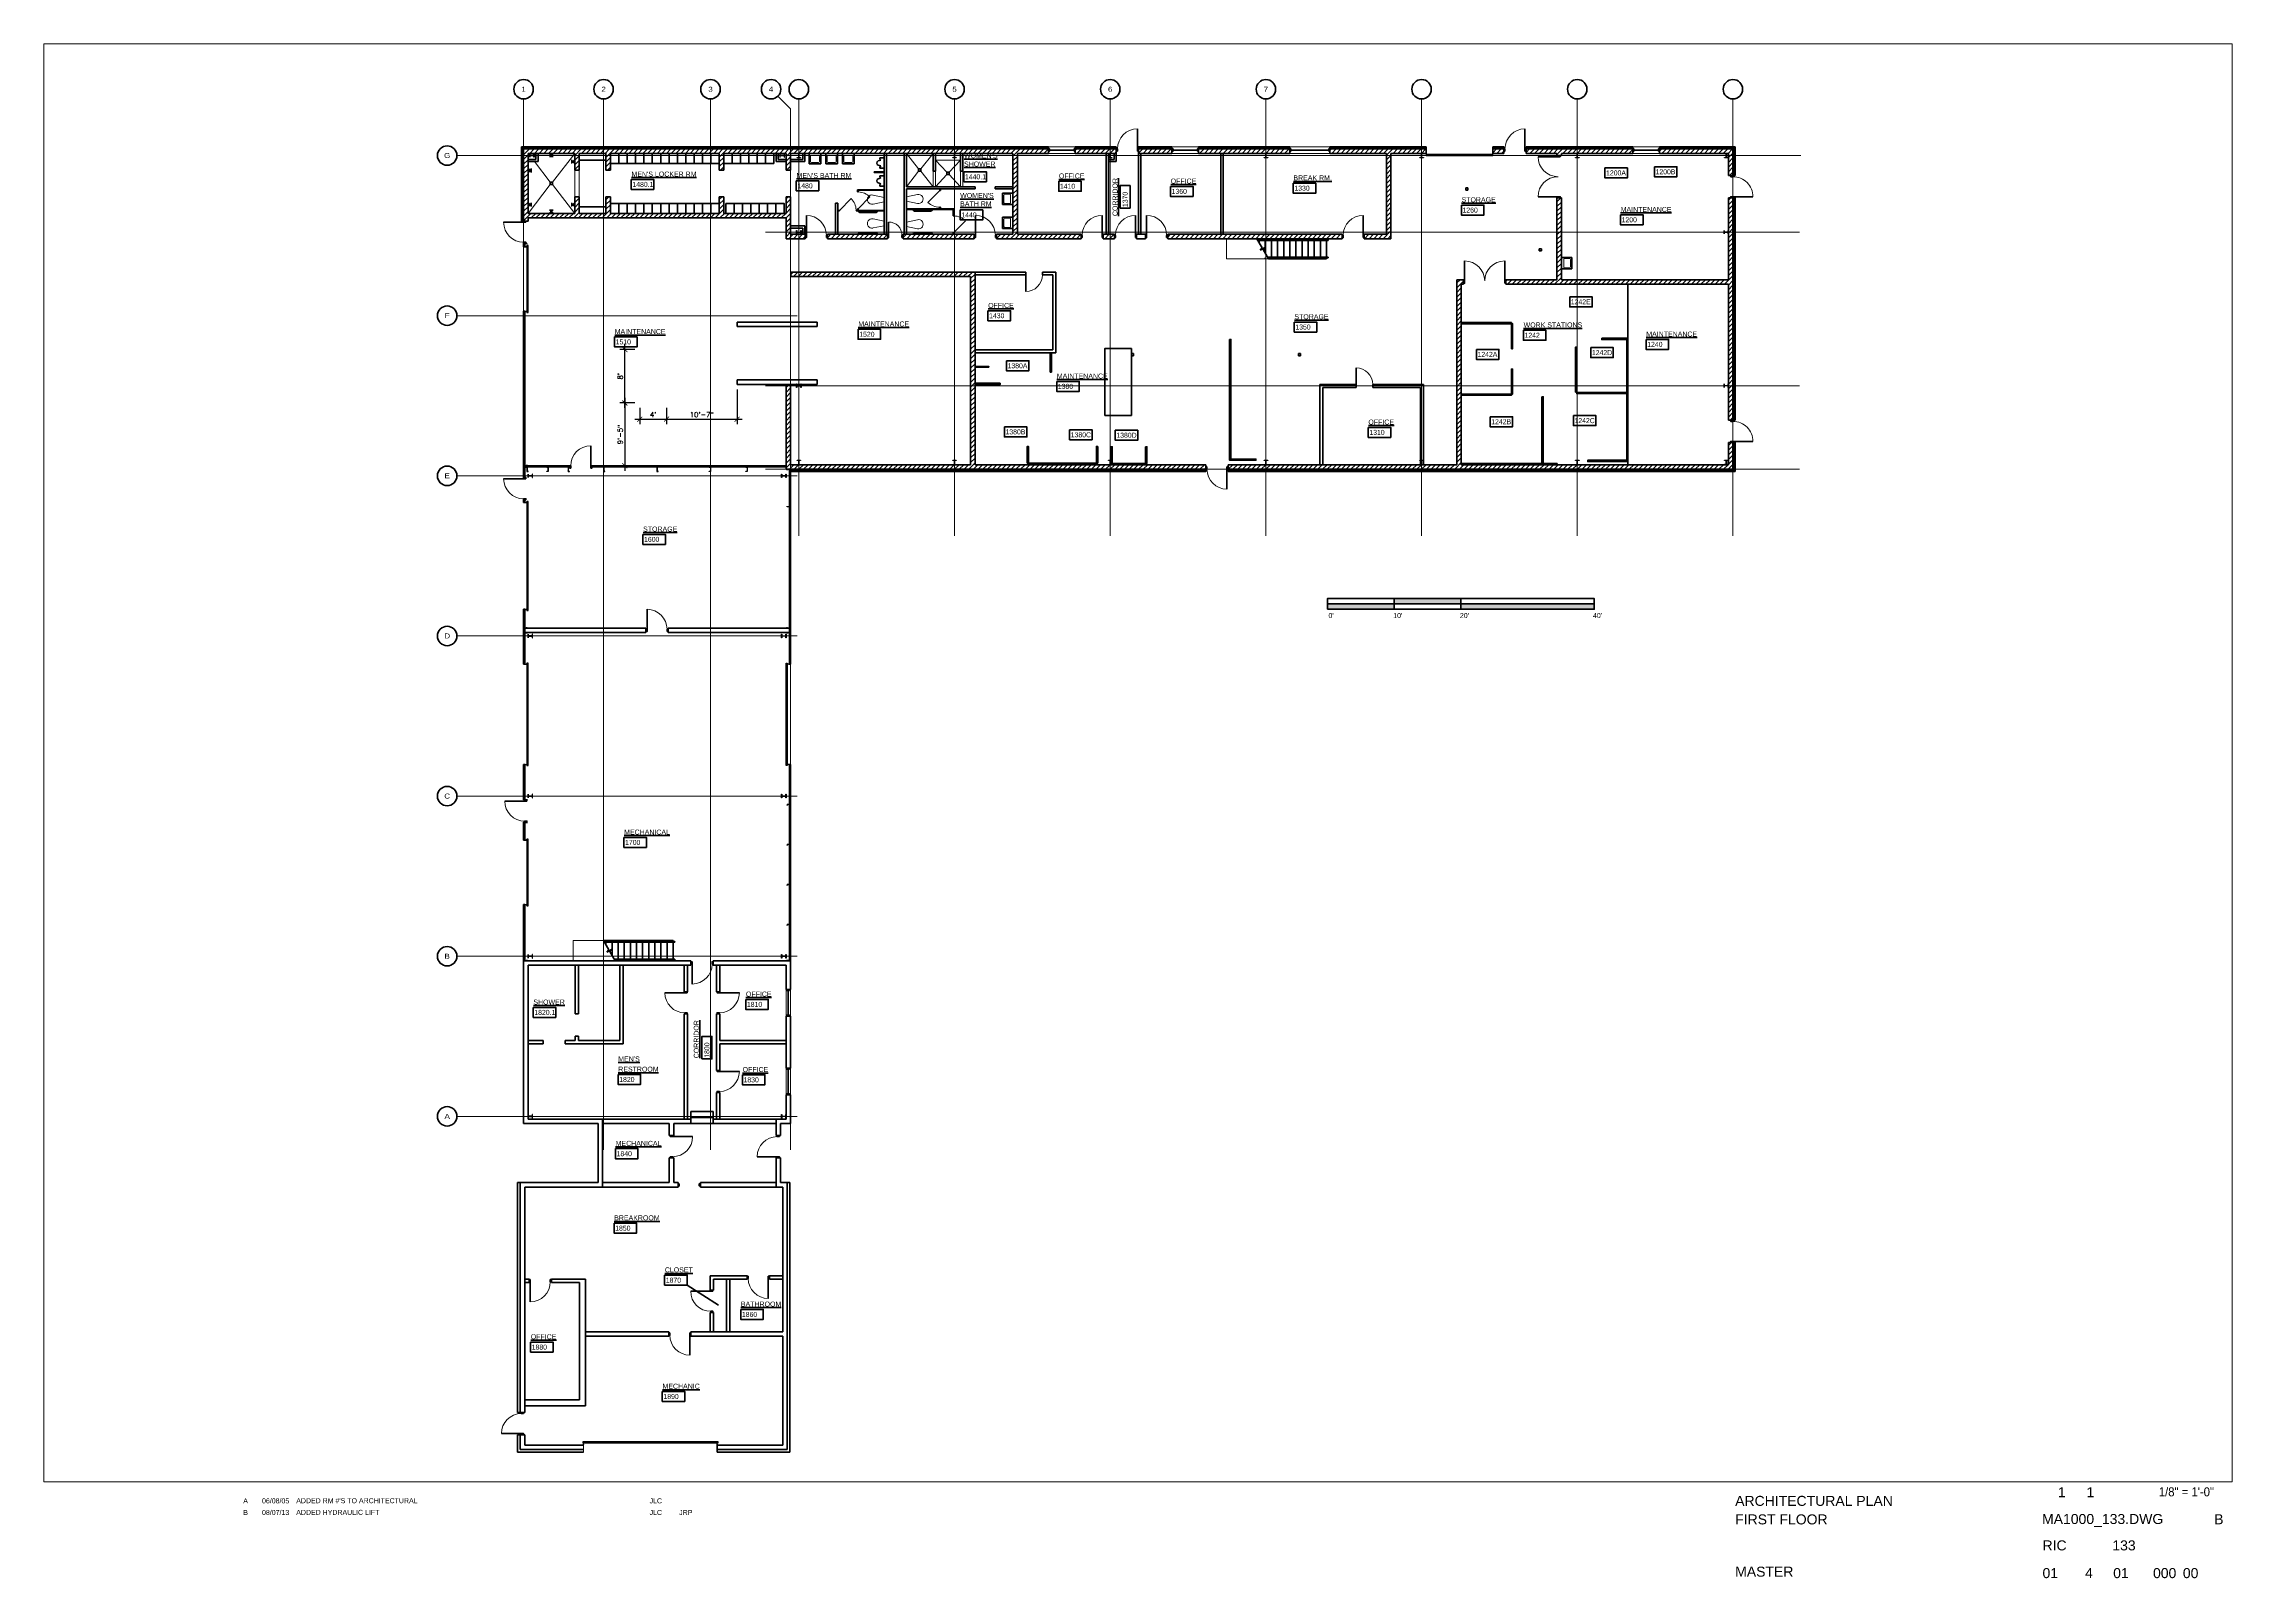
# Paper-space layout 'Layout1' of a CAD drawing. Extents: x 0.4 to 41.4, y 0.5 to 29.2.
# The model-space entities are those that its viewports show. They can reach past a viewport. Long polylines and large blocks are cut down to what shows.
import ezdxf
from ezdxf.enums import TextEntityAlignment as Align

# ---------------------------------------------------------------- set-up
doc = ezdxf.new("R2010")
doc.units = 0
doc.header["$LTSCALE"] = 12
doc.header["$MEASUREMENT"] = 0
for name, color, linetype, lineweight in [('A-CTRL-FENC', 7, 'FENCELINE2', 35), ('A-DOOR', 5, 'Continuous', 25), ('A-DOOR-JAMB', 3, 'Continuous', 50), ('A-FLOR-CURB', 41, 'Continuous', 15), ('A-FLOR-IDEN', 5, 'Continuous', 35), ('A-FLOR-STRS', 3, 'Continuous', 50), ('A-FURN-CASE', 20, 'Continuous', 35), ('A-GLAZ', 4, 'Continuous', 50), ('A-WALL-EXTR', 7, 'Continuous', 90), ('A-WALL-FULL', 54, 'Continuous', 50), ('A-WALL-TPTN', 50, 'Continuous', 50), ('G-ANNO-DIMS', 1, 'Continuous', 25), ('G-ANNO-PATT', 9, 'Continuous', 15), ('g-anno-revs', 3, 'Continuous', 35), ('G-ANNO-TEXT', 3, 'Continuous', 35), ('G-ANNO-TTLB', 5, 'Continuous', 50), ('P-FIXT', 7, 'Continuous', 50), ('S-COLS-GRID', 60, 'Continuous', 9), ('S-COLS-IDEN', 60, 'Continuous', 9)]:
    doc.layers.add(name, color=color, linetype=linetype, lineweight=lineweight)
doc.layers.add('S-COLS', color=3, linetype='Continuous')
doc.styles.add('ARIAL-P', font='arial.ttf')
doc.styles.add('Header', font='arial.ttf', dxfattribs={"width": 1.15, "height": 0.1875})
doc.styles.add('romans96', font='romans.shx', dxfattribs={"height": 9})
doc.styles.add('Style-arial', font='arial.shx')
doc.linetypes.add('FENCELINE2', pattern='A,0.25,-0.1,[132,ltypeshp.shx,S=0.1,R=0,X=-0.1,Y=0],-0.1,1', length=1.45)
doc.dimstyles.new('pfe-dim-96', dxfattribs={"dimscale": 96, "dimtxt": 0.09375, "dimasz": 0.09375, "dimexe": 0.09375, "dimexo": 0.09375, "dimgap": 0.03, "dimtad": 1, "dimdec": 5, "dimzin": 2, "dimdsep": 46, "dimlunit": 4, "dimtxsty": 'romans96', "dimblk": 'ARCHTICK', "dimcen": 0.09, "dimdle": 0.09375, "dimclrd": 256, "dimclre": 256, "dimclrt": 256, "dimadec": 0, "dimazin": 0, "dimtfac": 0.8, "dimtdec": 5, "dimtofl": 0, "dimtmove": 0, "dimatfit": 3, "dimfxl": 1, "dimfrac": 1, "dimtolj": 1, "dimtzin": 0, "dimlwd": -1, "dimlwe": -1, "dimarcsym": 0})

# ---------------------------------------------------------------- blocks, each defined once
blk = doc.blocks.new('TTLB-ANNO')
at = {"style": 'ARIAL-P'}
for tag, p in [('SHEET', (38.11, 2.021)), ('OF', (38.644, 2.021)), ('TITLE1', (32.063, 1.859)), ('TITLE2', (32.063, 1.512)), ('REV', (41.037, 1.514)), ('TITLE3', (32.063, 1.165)), ('LOCATION', (37.821, 1.025)), ('BUILDING', (39.129, 1.025)), ('SECTION', (40.447, 1.025)), ('TITLE4', (32.063, 0.533)), ('DISCIPLINE', (37.821, 0.506)), ('TYPE', (38.618, 0.506)), ('FLOOR', (39.145, 0.506)), ('SEQ1', (39.891, 0.506)), ('SEQ2', (40.45, 0.506))]:
    blk.add_attdef(tag, p, '', height=0.188, dxfattribs=at)
for tag, p, height, width in [('SCALE', (39.999, 2.038), 0.169, 0.9), ('DESIGN', (29.316, 1.238), 0.125, 1.06), ('DATE1', (30.671, 1.238), 0.125, 0.9), ('DRAWN', (29.316, 0.863), 0.125, 1.06), ('DATE2', (30.671, 0.863), 0.125, 0.9), ('CHECK', (29.316, 0.511), 0.125, 1.06), ('DATE3', (30.671, 0.511), 0.125, 0.9)]:
    blk.add_attdef(tag, p, '', height=height, dxfattribs=dict(at, width=width))
blk.add_attdef('DWG_NAME', text='', height=0.188, dxfattribs=at).set_placement((37.812, 1.613), align=Align.MIDDLE_LEFT)
blk = doc.blocks.new('A-REVS')
at = {"style": 'ARIAL-P'}
for tag, p in [('REV', (0.281, -0.109)), ('DATE', (0.844, -0.109)), ('BY', (7.966, -0.109)), ("CH'KD", (8.528, -0.109))]:
    blk.add_attdef(tag, text='', height=0.0938, dxfattribs=at).set_placement(p, align=Align.MIDDLE_CENTER)
blk.add_attdef('DESCRIPTION', (1.23, -0.153), '', height=0.0938, dxfattribs=at)
blk = doc.blocks.new('cbub')
at = {"lineweight": 40}
blk.add_circle((0, 0), 0.364, dxfattribs=at)
at = {"lineweight": 9, "style": 'Header', "width": 1.15}
blk.add_attdef('COL', text='', height=0.188, dxfattribs=at).set_placement((0.001, 0.001), align=Align.MIDDLE_CENTER)
blk = doc.blocks.new('w 8x24')
for p, q in [((-3.2, 3.6), (-3.2, 4)), ((-3.2, 4), (3.2, 4)), ((-0.6, 3.6), (-3.2, 3.6)), ((-0.1, -3.1), (-0.1, 3.1)), ((0.1, 3.1), (0.1, -3.1)), ((3.2, 3.6), (0.6, 3.6)), ((3.2, 4), (3.2, 3.6)), ((-3.2, -4), (-3.2, -3.6)), ((-3.2, -3.6), (-0.6, -3.6)), ((3.2, -4), (-3.2, -4)), ((0.6, -3.6), (3.2, -3.6)), ((3.2, -3.6), (3.2, -4))]:
    blk.add_line(p, q)
for centre, start, end in [((-0.6, 3.1), 360, 90), ((0.6, 3.1), 90, 180), ((-0.6, -3.1), 270, 0), ((0.6, -3.1), 180, 270)]:
    blk.add_arc(centre, 0.475, start, end)
blk = doc.blocks.new('c 8x11.5')
for p, q in [((0, 0), (2.3, 0)), ((0, -8), (0, 0)), ((2.3, 0), (2.3, -0.1)), ((0, -8), (2.3, -8)), ((0.2, -0.9), (0.2, -0.9)), ((0.2, -7.1), (0.2, -0.9)), ((0.2, -7.1), (0.2, -7.1)), ((2.2, -0.2), (0.6, -0.5)), ((2.2, -7.8), (0.6, -7.5)), ((2.3, -8), (2.3, -7.9))]:
    blk.add_line(p, q)
for centre, radius, start, end in [((0.7, -0.9), 0.433, 99.4699, 180.0048), ((0.7, -7.1), 0.433, 179.9952, 260.5301), ((2.1, -0.1), 0.125, 279.4389, 359.9739), ((2.1, -7.9), 0.125, 0.0261, 80.5611)]:
    blk.add_arc(centre, radius, start, end)
blk = doc.blocks.new('c 4x5.4')
for p, q in [((0, 0), (1.6, 0)), ((0, -4), (0, 0)), ((1.6, 0), (1.6, 0)), ((0, -4), (1.6, -4)), ((0.2, -0.7), (0.2, -0.7)), ((0.2, -3.3), (0.2, -0.7)), ((0.2, -3.3), (0.2, -3.3)), ((1.5, -0.1), (0.5, -0.3)), ((1.5, -3.9), (0.5, -3.7)), ((1.6, -4), (1.6, -4))]:
    blk.add_line(p, q)
for centre, radius, start, end in [((0.6, -0.7), 0.377, 99.4733, 180.0057), ((0.6, -3.3), 0.377, 179.9943, 260.5267), ((1.5, 0), 0.125, 279.4402, 359.9726), ((1.5, -4), 0.125, 0.0274, 80.5598)]:
    blk.add_arc(centre, radius, start, end)
blk = doc.blocks.new('ashng')
at = {"lineweight": 40}
blk.add_line((0, 1), (0, 0), dxfattribs=at)
at = {"lineweight": 9}
blk.add_arc((0, 0), 1, 0, 90, dxfattribs=at)
blk = doc.blocks.new('fd')
for p, q in [((-2, 2), (-2, -2)), ((-2, 2), (2, 2)), ((2, 2), (2, -2)), ((-2, -2), (2, -2))]:
    blk.add_line(p, q)
at = {"lineweight": 20}
blk.add_line((0, 2), (0, 2), dxfattribs=at)
blk.add_ellipse((0, 0), major_axis=(1.45, 1.45), ratio=1, start_param=5.497787, end_param=11.780972, dxfattribs=at)
blk = doc.blocks.new('madera')
at = {"lineweight": 20}
for p, q in [((-4, 0), (-8.1, -20.1)), ((-4, 0), (4, 0)), ((4, 0), (8.1, -20.1))]:
    blk.add_line(p, q, dxfattribs=at)
blk.add_arc((0, -21.8), 8.29, 168.3528, 11.6459, dxfattribs=at)
blk = doc.blocks.new('hrail')
for p, q in [((-46.65, 0), (-45.3, 0)), ((-13.35, 0), (-12, 0)), ((-43.95, -1.35), (-14.7, -1.35)), ((-43.95, -2.7), (-14.7, -2.7))]:
    blk.add_line(p, q)
for centre, radius, start, end in [((-43.95, 0), 2.7, 180, 270), ((-43.95, 0), 1.35, 180, 270), ((-14.7, 0), 1.35, 270, 0), ((-14.7, 0), 2.7, 270, 0)]:
    blk.add_arc(centre, radius, start, end)
blk = doc.blocks.new('urinal')
for p, q in [((-9.3, 0), (-9.3, -7.8)), ((-9.3, 0), (9.3, 0)), ((9.3, -7.8), (9.3, 0)), ((-9.3, -7.8), (-7.2, -7.8)), ((-5.2, -6.2), (-7.2, -7.8)), ((-3.8, -11), (-5.2, -6.2)), ((3.8, -11), (5.2, -6.2)), ((5.2, -6.2), (7.2, -7.8)), ((9.3, -7.8), (7.2, -7.8))]:
    blk.add_line(p, q)
blk.add_arc((0, -9.3), 4.16, 203.6859, 336.3122)
blk = doc.blocks.new('wbox')
for p, q in [((-10.3, -18.6), (-10.3, 0)), ((-10.3, 0), (10.3, 0)), ((10.3, -18.6), (10.3, 0)), ((10.3, -18.6), (-10.3, -18.6))]:
    blk.add_line(p, q)
at = {"lineweight": 20}
for p, q in [((-8.3, -14.7), (-8.3, -5.9)), ((-6.5, -4.1), (6.5, -4.1)), ((6.5, -16.6), (-6.5, -16.6)), ((8.3, -5.9), (8.3, -14.7))]:
    blk.add_line(p, q, dxfattribs=at)
for centre, start, end in [((-6.5, -5.9), 90, 180), ((-6.5, -14.7), 180, 270), ((6.5, -5.9), 0, 90), ((6.5, -14.7), 270, 360)]:
    blk.add_arc(centre, 1.81, start, end, dxfattribs=at)
blk = doc.blocks.new('RMNO_1')
at = {"layer": 'A-FLOR-IDEN', "flags": 128}
blk.add_lwpolyline([(-27, 12), (-27, -12), (27, -12), (27, 12)], close=True, dxfattribs=at)
at = {"layer": 'A-FLOR-IDEN', "style": 'Style-arial', "width": 0.9}
blk.add_attdef('RMNO_1_2853', text='', height=12, dxfattribs=at).set_placement((-24.3, 0), align=Align.MIDDLE_LEFT)
blk = doc.blocks.new('_ArchTick')
at = {"lineweight": 9, "const_width": 0.15}
blk.add_lwpolyline([(-0.5, -0.5), (0.5, 0.5)], dxfattribs=at)
blk = doc.blocks.new('*D67')
at = {"layer": 'DEFPOINTS', "color": 0, "lineweight": 35, "transparency": 16777216}
for p in [(215, 1859), (188, 1746), (213, 1746)]:
    blk.add_point(p, dxfattribs=at)
at = {"layer": 'G-ANNO-DIMS', "transparency": 16777216}
for p, q in [((206, 1859), (179, 1859)), ((188, 1868), (188, 1737)), ((204, 1746), (179, 1746))]:
    blk.add_line(p, q, dxfattribs=at)
at = {"layer": 'G-ANNO-DIMS', "transparency": 16777216, "xscale": 9, "yscale": 9, "zscale": 9}
for p, rotation in [((188, 1859), 90), ((188, 1746), 270)]:
    blk.add_blockref('_ArchTick', p, dxfattribs=dict(at, rotation=rotation))
at = {"layer": 'G-ANNO-DIMS', "lineweight": 35, "transparency": 16777216, "insert": (179.7, 1802.5), "char_height": 9, "attachment_point": 5, "rotation": 90, "style": 'romans96'}
blk.add_mtext('\\A1;9\'-5"', dxfattribs=at)
blk = doc.blocks.new('*D68')
at = {"layer": 'DEFPOINTS', "color": 0, "lineweight": 35, "transparency": 16777216}
for p in [(390, 1892.5), (263, 1859), (390, 1829.9)]:
    blk.add_point(p, dxfattribs=at)
at = {"layer": 'G-ANNO-DIMS', "transparency": 16777216}
for p, q in [((263, 1850), (263, 1820.9)), ((390, 1883.5), (390, 1820.9)), ((254, 1829.9), (399, 1829.9))]:
    blk.add_line(p, q, dxfattribs=at)
at = {"layer": 'G-ANNO-DIMS', "transparency": 16777216, "xscale": 9, "yscale": 9, "zscale": 9, "rotation": 180}
blk.add_blockref('_ArchTick', (263, 1829.9), dxfattribs=at)
at = {"layer": 'G-ANNO-DIMS', "transparency": 16777216, "xscale": 9, "yscale": 9, "zscale": 9}
blk.add_blockref('_ArchTick', (390, 1829.9), dxfattribs=at)
at = {"layer": 'G-ANNO-DIMS', "lineweight": 35, "transparency": 16777216, "insert": (326.5, 1838.1), "char_height": 9, "attachment_point": 5, "style": 'romans96'}
blk.add_mtext('\\A1;10\'-7"', dxfattribs=at)
blk = doc.blocks.new('*D69')
at = {"layer": 'DEFPOINTS', "color": 0, "lineweight": 35, "transparency": 16777216}
for p in [(188, 1955), (215, 1955), (215, 1859)]:
    blk.add_point(p, dxfattribs=at)
at = {"layer": 'G-ANNO-DIMS', "transparency": 16777216}
for p, q in [((206, 1955), (179, 1955)), ((188, 1850), (188, 1964)), ((206, 1859), (179, 1859))]:
    blk.add_line(p, q, dxfattribs=at)
at = {"layer": 'G-ANNO-DIMS', "transparency": 16777216, "xscale": 9, "yscale": 9, "zscale": 9}
for p, rotation in [((188, 1955), 90), ((188, 1859), 270)]:
    blk.add_blockref('_ArchTick', p, dxfattribs=dict(at, rotation=rotation))
at = {"layer": 'G-ANNO-DIMS', "lineweight": 35, "transparency": 16777216, "insert": (179.7, 1907), "char_height": 9, "attachment_point": 5, "rotation": 90, "style": 'romans96'}
blk.add_mtext("\\A1;8'", dxfattribs=at)
blk = doc.blocks.new('*D70')
at = {"layer": 'DEFPOINTS', "color": 0, "lineweight": 35, "transparency": 16777216}
for p in [(215, 1859), (263, 1859), (263, 1829.9)]:
    blk.add_point(p, dxfattribs=at)
at = {"layer": 'G-ANNO-DIMS', "transparency": 16777216}
for p, q in [((215, 1850), (215, 1820.9)), ((263, 1850), (263, 1820.9)), ((206, 1829.9), (272, 1829.9))]:
    blk.add_line(p, q, dxfattribs=at)
at = {"layer": 'G-ANNO-DIMS', "transparency": 16777216, "xscale": 9, "yscale": 9, "zscale": 9, "rotation": 180}
blk.add_blockref('_ArchTick', (215, 1829.9), dxfattribs=at)
at = {"layer": 'G-ANNO-DIMS', "transparency": 16777216, "xscale": 9, "yscale": 9, "zscale": 9}
blk.add_blockref('_ArchTick', (263, 1829.9), dxfattribs=at)
at = {"layer": 'G-ANNO-DIMS', "lineweight": 35, "transparency": 16777216, "insert": (239, 1838.1), "char_height": 9, "attachment_point": 5, "style": 'romans96'}
blk.add_mtext("\\A1;4'", dxfattribs=at)

msp = doc.modelspace()

# ---------------------------------------------------------------- hatches: boundary and pattern name
at = {"layer": 'G-ANNO-PATT', "lineweight": 9}
h = msp.add_hatch(dxfattribs=at)
h.set_pattern_fill('ANSI31', color=256, scale=48, style=0)
h.paths.add_polyline_path([(478, 2191.965), (478, 2154.465), (512.5, 2154.465), (512.5, 2162.465), (486, 2162.465), (486, 2229.965), (478, 2229.965), (478, 2199.965), (366, 2199.965), (366, 2229.965), (358, 2229.965), (358, 2199.965), (162, 2199.965), (162, 2229.965), (154, 2229.965), (154, 2199.965), (106, 2199.965), (106, 2229.965), (98, 2229.965), (98, 2199.965), (14, 2199.965), (14, 2307.965), (98, 2307.965), (98, 2277.965), (106, 2277.965), (106, 2307.965), (154, 2307.965), (154, 2277.965), (162, 2277.965), (162, 2307.965), (358, 2307.965), (358, 2277.965), (366, 2277.965), (366, 2307.965), (478, 2307.965), (478, 2277.965), (486, 2277.965), (486, 2307.965), (886, 2307.965), (886, 2162.465), (856.5, 2162.465), (856.5, 2154.465), (1008.5, 2154.465), (1008.5, 2162.465), (894, 2162.465), (894, 2307.965), (950, 2307.965), (950, 2315.965), (6, 2315.965), (6, 2185.965), (14, 2185.965), (14, 2191.965)])
h.paths.add_polyline_path([(1048.5, 2162.465), (1048.5, 2154.465), (1068.5, 2154.465), (1068.5, 2162.465)])
h.paths.add_polyline_path([(552.5, 2162.465), (552.5, 2154.465), (660.5, 2154.465), (660.5, 2162.465)], flags=17)
h.paths.add_polyline_path([(688.5, 2162.465), (688.5, 2154.465), (816.5, 2154.465), (816.5, 2162.465)], flags=17)
h = msp.add_hatch(dxfattribs=at)
h.set_pattern_fill('ANSI31', color=256, scale=48, style=0)
h.paths.add_polyline_path([(810, 1747.965), (486, 1747.965), (486, 1892.465), (478, 1892.465), (478, 1739.965), (1233, 1739.965), (1233, 1747.965), (818, 1747.965), (818, 2094.465), (486.5, 2094.465), (486.5, 2086.465), (810, 2086.465)])
h.paths.add_polyline_path([(1072, 2307.965), (1072, 2315.965), (998, 2315.965), (998, 2307.965)])
h.paths.add_polyline_path([(1112, 2315.965), (1112, 2307.965), (1172, 2307.965), (1172, 2315.965)])
h.paths.add_polyline_path([(1220, 2315.965), (1220, 2307.965), (1384, 2307.965), (1384, 2315.965)])
h.paths.add_polyline_path([(1478, 2154.465), (1478, 2162.465), (1164.5, 2162.465), (1164.5, 2154.465)])
h = msp.add_hatch(dxfattribs=at)
h.set_pattern_fill('ANSI31', color=256, scale=48, style=0)
h.paths.add_polyline_path([(1456, 2315.965), (1456, 2307.965), (1558, 2307.965), (1558, 2162.465), (1518, 2162.465), (1518, 2154.465), (1566, 2154.465), (1566, 2307.965), (1629, 2307.965), (1629, 2315.965)])
h.paths.add_polyline_path([(1769, 2307.965), (1769, 2315.965), (1749, 2315.965), (1749, 2307.965)])
h.paths.add_polyline_path([(1864.5, 2307.965), (1864.5, 2303.965), (1872.5, 2303.965), (1872.5, 2307.965), (2001, 2307.965), (2001, 2315.965), (1809, 2315.965), (1809, 2307.965)])
h.paths.add_polyline_path([(2173, 2307.965), (2173, 2267.965), (2181, 2267.965), (2181, 2315.965), (2049, 2315.965), (2049, 2307.965)])
h.paths.add_polyline_path([(1872.5, 2080.465), (1872.5, 2227.965), (1864.5, 2227.965), (1864.5, 2080.465), (1772.5, 2080.465), (1772.5, 2072.465), (2173, 2072.465), (2173, 1827.965), (2181, 1827.965), (2181, 2227.965), (2173, 2227.965), (2173, 2080.465)])
h.paths.add_polyline_path([(1692.5, 1747.965), (1692.5, 2072.465), (1696.5, 2072.465), (1696.5, 2080.465), (1684.5, 2080.465), (1684.5, 1747.965), (1273, 1747.965), (1273, 1739.965), (2181, 1739.965), (2181, 1787.965), (2173, 1787.965), (2173, 1747.965)])
at = {"layer": 'G-ANNO-TEXT'}
h = msp.add_hatch(color=256, dxfattribs=at)
h.paths.add_polyline_path([(1451.594488, 1487.921128), (1571.594488, 1487.921128), (1571.594488, 1497.521128), (1451.594488, 1497.521128)])
h.paths.add_polyline_path([(1571.594488, 1497.521128), (1691.594488, 1497.521128), (1691.594488, 1507.121128), (1571.594488, 1507.121128)])
h.paths.add_polyline_path([(1691.594488, 1487.921128), (1931.594488, 1487.921128), (1931.594488, 1497.521128), (1691.594488, 1497.521128)])

# ---------------------------------------------------------------- linework, layer by layer
at = {"layer": 'A-CTRL-FENC', "lineweight": 35}
msp.add_line((1992.25, 2072.465), (1992.25, 1747.965), dxfattribs=at)
at = {"layer": 'A-DOOR'}
for points in [[(1629, 2303.965), (1749, 2303.965), (1749, 2305.965), (1629, 2305.965)], [(12, 2021.965), (14, 2021.965), (14, 2141.965), (12, 2141.965)], [(12, 1486), (14, 1486), (14, 1682), (12, 1682)], [(12, 1207), (14, 1207), (14, 1391), (12, 1391)], [(480, 1207), (478, 1207), (478, 1391), (480, 1391)], [(12, 954.759565), (14, 954.759565), (14, 1074.759565), (12, 1074.759565)], [(356, -11.035), (356, -9.035), (112.42, -9.035), (112.42, -11.035)]]:
    msp.add_lwpolyline(points, close=True, dxfattribs=at)
at = {"layer": 'A-DOOR-JAMB'}
for points in [[(950, 2311.965), (952, 2311.965), (952, 2315.965), (950, 2315.965)], [(996, 2311.965), (998, 2311.965), (998, 2315.965), (996, 2315.965)], [(1072, 2311.965), (1074, 2311.965), (1074, 2315.965), (1072, 2315.965)], [(1110, 2311.965), (1112, 2311.965), (1112, 2315.965), (1110, 2315.965)], [(1172, 2311.965), (1174, 2311.965), (1174, 2315.965), (1172, 2315.965)], [(1218, 2311.965), (1220, 2311.965), (1220, 2315.965), (1218, 2315.965)], [(1384, 2311.965), (1386, 2311.965), (1386, 2315.965), (1384, 2315.965)], [(1454, 2311.965), (1456, 2311.965), (1456, 2315.965), (1454, 2315.965)], [(1769, 2311.965), (1771, 2311.965), (1771, 2315.965), (1769, 2315.965)], [(1807, 2311.965), (1809, 2311.965), (1809, 2315.965), (1807, 2315.965)], [(1870.5, 2301.965), (1870.5, 2303.965), (1866.5, 2303.965), (1866.5, 2301.965)], [(2001, 2311.965), (2003, 2311.965), (2003, 2315.965), (2001, 2315.965)], [(2047, 2311.965), (2049, 2311.965), (2049, 2315.965), (2047, 2315.965)], [(2181, 2265.965), (2181, 2267.965), (2177, 2267.965), (2177, 2265.965)], [(1870.5, 2227.965), (1870.5, 2229.965), (1866.5, 2229.965), (1866.5, 2227.965)], [(2181, 2227.965), (2181, 2229.965), (2177, 2229.965), (2177, 2227.965)], [(10, 2183.965), (10, 2185.965), (6, 2185.965), (6, 2183.965)], [(10, 2145.965), (10, 2147.965), (6, 2147.965), (6, 2145.965)], [(512.5, 2156.465), (514.5, 2156.465), (514.5, 2160.465), (512.5, 2160.465)], [(550.5, 2156.465), (552.5, 2156.465), (552.5, 2160.465), (550.5, 2160.465)], [(660.5, 2156.465), (662.5, 2156.465), (662.5, 2160.465), (660.5, 2160.465)], [(686.5, 2156.465), (688.5, 2156.465), (688.5, 2160.465), (686.5, 2160.465)], [(816.5, 2156.465), (818.5, 2156.465), (818.5, 2160.465), (816.5, 2160.465)], [(854.5, 2156.465), (856.5, 2156.465), (856.5, 2160.465), (854.5, 2160.465)], [(1008.5, 2156.465), (1010.5, 2156.465), (1010.5, 2160.465), (1008.5, 2160.465)], [(1046.5, 2156.465), (1048.5, 2156.465), (1048.5, 2160.465), (1046.5, 2160.465)], [(1068.5, 2156.465), (1070.5, 2156.465), (1070.5, 2160.465), (1068.5, 2160.465)], [(1106.5, 2156.465), (1108.5, 2156.465), (1108.5, 2160.465), (1106.5, 2160.465)], [(1124.5, 2156.465), (1126.5, 2156.465), (1126.5, 2160.465), (1124.5, 2160.465)], [(1162.5, 2156.465), (1164.5, 2156.465), (1164.5, 2160.465), (1162.5, 2160.465)], [(1478, 2156.465), (1480, 2156.465), (1480, 2160.465), (1478, 2160.465)], [(1516, 2156.465), (1518, 2156.465), (1518, 2160.465), (1516, 2160.465)], [(1696.5, 2074.465), (1698.5, 2074.465), (1698.5, 2078.465), (1696.5, 2078.465)], [(1770.5, 2074.465), (1772.5, 2074.465), (1772.5, 2078.465), (1770.5, 2078.465)], [(2181, 1825.965), (2181, 1827.965), (2177, 1827.965), (2177, 1825.965)], [(2181, 1787.965), (2181, 1789.965), (2177, 1789.965), (2177, 1787.965)], [(88.774759, 1742), (90.774759, 1742), (90.774759, 1746), (88.774759, 1746)], [(126.774759, 1742), (128.774759, 1742), (128.774759, 1746), (126.774759, 1746)], [(1233, 1739.965), (1235, 1739.965), (1235, 1743.965), (1233, 1743.965)], [(1271, 1739.965), (1273, 1739.965), (1273, 1743.965), (1271, 1743.965)], [(10, 1722.755), (10, 1724.755), (6, 1724.755), (6, 1722.755)], [(10, 1684.755), (10, 1686.755), (6, 1686.755), (6, 1684.755)], [(226, 1448), (228, 1448), (228, 1452), (226, 1452)], [(264, 1448), (266, 1448), (266, 1452), (264, 1452)], [(12, 1143), (12, 1145), (8, 1145), (8, 1143)], [(12, 1105), (12, 1107), (8, 1107), (8, 1105)], [(307, 850), (309, 850), (309, 854), (307, 854)], [(345, 850), (347, 850), (347, 854), (345, 854)], [(300, 798.25), (300, 800.25), (296, 800.25), (296, 798.25)], [(358, 798.25), (358, 800.25), (354, 800.25), (354, 798.25)], [(484, 802.25), (484, 804.25), (480, 804.25), (480, 802.25)], [(300, 760.25), (300, 762.25), (296, 762.25), (296, 760.25)], [(358, 760.25), (358, 762.25), (354, 762.25), (354, 760.25)], [(484, 756.25), (484, 758.25), (480, 758.25), (480, 756.25)], [(358, 656.75), (358, 658.75), (354, 658.75), (354, 656.75)], [(484, 660.75), (484, 662.75), (480, 662.75), (480, 660.75)], [(358, 618.75), (358, 620.75), (354, 620.75), (354, 618.75)], [(484, 614.75), (484, 616.75), (480, 616.75), (480, 614.75)], [(274, 539.5), (274, 541.5), (270, 541.5), (270, 539.5)], [(466, 539.5), (466, 541.5), (462, 541.5), (462, 539.5)], [(274, 501.5), (274, 503.5), (270, 503.5), (270, 501.5)], [(466, 501.5), (466, 503.5), (462, 503.5), (462, 501.5)], [(286, 454.965), (284, 454.965), (284, 450.965), (286, 450.965)], [(324, 454.965), (322, 454.965), (322, 450.965), (324, 450.965)], [(18, 282.465), (16, 282.465), (16, 278.465), (18, 278.465)], [(56, 282.465), (54, 282.465), (54, 278.465), (56, 278.465)], [(410, 288.465), (408, 288.465), (408, 284.465), (410, 284.465)], [(448, 288.465), (446, 288.465), (446, 284.465), (448, 284.465)], [(346.5, 261.465), (346.5, 263.465), (342.5, 263.465), (342.5, 261.465)], [(346.5, 223.465), (346.5, 225.465), (342.5, 225.465), (342.5, 223.465)], [(269, 186.465), (267, 186.465), (267, 182.465), (269, 182.465)], [(307, 186.465), (305, 186.465), (305, 182.465), (307, 182.465)], [(6, 41.465), (6, 43.465), (2, 43.465), (2, 41.465)], [(6, 3.465), (6, 5.465), (2, 5.465), (2, 3.465)]]:
    msp.add_lwpolyline(points, close=True, dxfattribs=at)
at = {"layer": 'A-FLOR-CURB'}
for p, q in [((53.953211, 2256.01176), (25.639444, 2293)), ((58.046816, 2256.01176), (98, 2307.965)), ((716.453211, 2280.01176), (694.5, 2307.965)), ((720.546816, 2280.01176), (742.5, 2307.965)), ((792, 2295.965), (746.5, 2295.965)), ((746.5, 2295.965), (767.203211, 2274.01176)), ((771.296816, 2274.01176), (792, 2295.965)), ((14, 2199.965), (53.953211, 2251.918155)), ((98, 2199.965), (58.046816, 2251.918155)), ((98, 2277.965), (98, 2229.965)), ((106, 2229.965), (106, 2277.965)), ((694.5, 2247.965), (716.453211, 2275.918155)), ((742.5, 2247.965), (720.546816, 2275.918155)), ((742.5, 2275.965), (742.5, 2247.965)), ((746.5, 2275.965), (746.5, 2247.965)), ((746.5, 2247.965), (767.203211, 2269.918155)), ((771.296816, 2269.918155), (792, 2247.965)), ((792, 2275.965), (792, 2247.965)), ((796, 2275.965), (796, 2247.965))]:
    msp.add_line(p, q, dxfattribs=at)
at = {"layer": 'A-FLOR-IDEN'}
msp.add_line((300.186556, 272.428758), (356.607792, 236.756344), dxfattribs=at)
at = {"layer": 'A-FLOR-STRS', "lineweight": 9}
for p, q in [((1270, 2154.465), (1270, 2118.465)), ((1270, 2118.465), (1345.65961, 2118.465)), ((95, 856), (95, 892)), ((95, 892), (149.875, 892))]:
    msp.add_line(p, q, dxfattribs=at)
at = {"layer": 'A-FLOR-STRS'}
for p, q in [((1334.290426, 2138.157003), (1324.875, 2154.465)), ((1453, 2152.965), (1325.741025, 2152.965)), ((1453, 2151.465), (1326.607051, 2151.465)), ((1329, 2154.465), (1329, 2152.965)), ((1329, 2151.465), (1329, 2147.32029)), ((1330.504165, 2133.715), (1340.030445, 2139.215)), ((1330.504165, 2133.715), (1334.290426, 2138.157003)), ((1336.244183, 2134.772997), (1340.030445, 2139.215)), ((1345.65961, 2118.465), (1336.244183, 2134.772997)), ((1340, 2154.465), (1340, 2152.965)), ((1340, 2151.465), (1340, 2128.267732)), ((1351, 2154.465), (1351, 2152.965)), ((1351, 2151.465), (1351, 2121.465)), ((1362, 2154.465), (1362, 2152.965)), ((1362, 2151.465), (1362, 2121.465)), ((1373, 2154.465), (1373, 2152.965)), ((1373, 2151.465), (1373, 2121.465)), ((1384, 2154.465), (1384, 2152.965)), ((1384, 2151.465), (1384, 2121.465)), ((1395, 2154.465), (1395, 2152.965)), ((1395, 2151.465), (1395, 2121.465)), ((1406, 2154.465), (1406, 2152.965)), ((1406, 2151.465), (1406, 2121.465)), ((1417, 2154.465), (1417, 2152.965)), ((1417, 2151.465), (1417, 2121.465)), ((1428, 2154.465), (1428, 2152.965)), ((1428, 2151.465), (1428, 2121.465)), ((1439, 2154.465), (1439, 2152.965)), ((1439, 2151.465), (1439, 2121.465)), ((1450, 2154.465), (1450, 2152.965)), ((1450, 2151.465), (1450, 2121.465)), ((1453, 2152.965), (1453, 2151.465)), ((1340, 2119.965), (1340, 2118.465)), ((1453, 2121.465), (1343.927559, 2121.465)), ((1453, 2119.965), (1344.793584, 2119.965)), ((1450, 2118.465), (1345.65961, 2118.465)), ((1351, 2119.965), (1351, 2118.465)), ((1362, 2119.965), (1362, 2118.465)), ((1373, 2119.965), (1373, 2118.465)), ((1384, 2119.965), (1384, 2118.465)), ((1395, 2119.965), (1395, 2118.465)), ((1406, 2119.965), (1406, 2118.465)), ((1417, 2119.965), (1417, 2118.465)), ((1428, 2119.965), (1428, 2118.465)), ((1439, 2119.965), (1439, 2118.465)), ((1450, 2119.965), (1450, 2118.465)), ((1453, 2121.465), (1453, 2119.965)), ((275, 892), (149.875, 892)), ((159.290426, 875.692003), (149.875, 892)), ((278, 890.5), (150.741025, 890.5)), ((278, 889), (151.607051, 889)), ((154, 890.5), (154, 892)), ((154, 884.85529), (154, 889)), ((155.504165, 871.25), (165.030445, 876.75)), ((155.504165, 871.25), (159.290426, 875.692003)), ((161.244183, 872.307997), (165.030445, 876.75)), ((170.65961, 856), (161.244183, 872.307997)), ((165, 890.5), (165, 892)), ((165, 865.802732), (165, 889)), ((176, 890.5), (176, 892)), ((176, 859), (176, 889)), ((187, 890.5), (187, 892)), ((187, 859), (187, 889)), ((198, 890.5), (198, 892)), ((198, 859), (198, 889)), ((209, 890.5), (209, 892)), ((209, 859), (209, 889)), ((220, 890.5), (220, 892)), ((220, 859), (220, 889)), ((231, 890.5), (231, 892)), ((231, 859), (231, 889)), ((242, 890.5), (242, 892)), ((242, 859), (242, 889)), ((253, 890.5), (253, 892)), ((253, 859), (253, 889)), ((264, 890.5), (264, 892)), ((264, 859), (264, 889)), ((275, 890.5), (275, 892)), ((275, 859), (275, 889)), ((278, 889), (278, 890.5)), ((278, 859), (168.927559, 859)), ((278, 857.5), (169.793584, 857.5)), ((176, 856), (176, 857.5)), ((187, 856), (187, 857.5)), ((198, 856), (198, 857.5)), ((209, 856), (209, 857.5)), ((220, 856), (220, 857.5)), ((231, 856), (231, 857.5)), ((242, 856), (242, 857.5)), ((253, 856), (253, 857.5)), ((264, 856), (264, 857.5)), ((275, 856), (275, 857.5)), ((278, 857.5), (278, 859)), ((307, 585), (347, 585)), ((307, 563), (307, 585)), ((307, 574), (347, 574)), ((307, 563), (347, 563)), ((347, 563), (347, 585))]:
    msp.add_line(p, q, dxfattribs=at)
at = {"layer": 'A-FURN-CASE'}
for points in [[(106, 2295.965), (154, 2295.965), (154, 2307.965), (106, 2307.965)], [(162.5, 2307.965), (177.5, 2307.965), (177.5, 2289.965), (162.5, 2289.965)], [(177.5, 2307.965), (192.5, 2307.965), (192.5, 2289.965), (177.5, 2289.965)], [(192.5, 2307.965), (207.5, 2307.965), (207.5, 2289.965), (192.5, 2289.965)], [(207.5, 2307.965), (222.5, 2307.965), (222.5, 2289.965), (207.5, 2289.965)], [(222.5, 2307.965), (237.5, 2307.965), (237.5, 2289.965), (222.5, 2289.965)], [(237.5, 2307.965), (252.5, 2307.965), (252.5, 2289.965), (237.5, 2289.965)], [(252.5, 2307.965), (267.5, 2307.965), (267.5, 2289.965), (252.5, 2289.965)], [(267.5, 2307.965), (282.5, 2307.965), (282.5, 2289.965), (267.5, 2289.965)], [(282.5, 2307.965), (297.5, 2307.965), (297.5, 2289.965), (282.5, 2289.965)], [(297.5, 2307.965), (312.5, 2307.965), (312.5, 2289.965), (297.5, 2289.965)], [(312.5, 2307.965), (327.5, 2307.965), (327.5, 2289.965), (312.5, 2289.965)], [(327.5, 2307.965), (342.5, 2307.965), (342.5, 2289.965), (327.5, 2289.965)], [(342.5, 2307.965), (357.5, 2307.965), (357.5, 2289.965), (342.5, 2289.965)], [(366, 2307.965), (381, 2307.965), (381, 2289.965), (366, 2289.965)], [(381, 2307.965), (396, 2307.965), (396, 2289.965), (381, 2289.965)], [(396, 2307.965), (411, 2307.965), (411, 2289.965), (396, 2289.965)], [(411, 2307.965), (426, 2307.965), (426, 2289.965), (411, 2289.965)], [(426, 2307.965), (441, 2307.965), (441, 2289.965), (426, 2289.965)], [(441, 2307.965), (456, 2307.965), (456, 2289.965), (441, 2289.965)], [(106, 2211.965), (154, 2211.965), (154, 2199.965), (106, 2199.965)], [(162.5, 2199.965), (177.5, 2199.965), (177.5, 2217.965), (162.5, 2217.965)], [(177.5, 2199.965), (192.5, 2199.965), (192.5, 2217.965), (177.5, 2217.965)], [(192.5, 2199.965), (207.5, 2199.965), (207.5, 2217.965), (192.5, 2217.965)], [(207.5, 2199.965), (222.5, 2199.965), (222.5, 2217.965), (207.5, 2217.965)], [(222.5, 2199.965), (237.5, 2199.965), (237.5, 2217.965), (222.5, 2217.965)], [(237.5, 2199.965), (252.5, 2199.965), (252.5, 2217.965), (237.5, 2217.965)], [(252.5, 2199.965), (267.5, 2199.965), (267.5, 2217.965), (252.5, 2217.965)], [(267.5, 2199.965), (282.5, 2199.965), (282.5, 2217.965), (267.5, 2217.965)], [(282.5, 2199.965), (297.5, 2199.965), (297.5, 2217.965), (282.5, 2217.965)], [(297.5, 2199.965), (312.5, 2199.965), (312.5, 2217.965), (297.5, 2217.965)], [(312.5, 2199.965), (327.5, 2199.965), (327.5, 2217.965), (312.5, 2217.965)], [(327.5, 2199.965), (342.5, 2199.965), (342.5, 2217.965), (327.5, 2217.965)], [(342.5, 2199.965), (357.5, 2199.965), (357.5, 2217.965), (342.5, 2217.965)], [(369.5, 2217.965), (384.5, 2217.965), (384.5, 2199.965), (369.5, 2199.965)], [(384.5, 2217.965), (399.5, 2217.965), (399.5, 2199.965), (384.5, 2199.965)], [(399.5, 2217.965), (414.5, 2217.965), (414.5, 2199.965), (399.5, 2199.965)], [(414.5, 2217.965), (429.5, 2217.965), (429.5, 2199.965), (414.5, 2199.965)], [(429.5, 2217.965), (444.5, 2217.965), (444.5, 2199.965), (429.5, 2199.965)], [(444.5, 2217.965), (459.5, 2217.965), (459.5, 2199.965), (444.5, 2199.965)], [(459.5, 2217.965), (474.5, 2217.965), (474.5, 2199.965), (459.5, 2199.965)], [(1051.261694, 1836.771353), (1099.261694, 1836.771353), (1099.261694, 1956.771353), (1051.261694, 1956.771353)]]:
    msp.add_lwpolyline(points, close=True, dxfattribs=at)
at = {"layer": 'A-GLAZ'}
for p, q in [((952, 2313.965), (996, 2313.965)), ((1174, 2313.965), (1218, 2313.965)), ((1386, 2313.965), (1454, 2313.965)), ((2003, 2313.965), (2047, 2313.965)), ((482, 802.25), (482, 758.25)), ((482, 660.75), (482, 616.75))]:
    msp.add_line(p, q, dxfattribs=at)
at = {"layer": 'A-WALL-EXTR'}
for p, q in [((950, 2319.965), (2, 2319.965)), ((2, 2185.965), (2, 2319.965)), ((948, 2317.965), (4, 2317.965)), ((4, 2187.965), (4, 2317.965)), ((950, 2315.965), (6, 2315.965)), ((6, 2315.965), (6, 2185.965)), ((14, 2307.965), (14, 2199.965)), ((98, 2307.965), (14, 2307.965)), ((154, 2307.965), (106, 2307.965)), ((358, 2307.965), (162, 2307.965)), ((478, 2307.965), (366, 2307.965)), ((886, 2307.965), (486, 2307.965)), ((950, 2307.965), (894, 2307.965)), ((948, 2317.965), (948, 2315.965)), ((950, 2319.965), (950, 2315.965)), ((950, 2307.965), (950, 2315.965)), ((1072, 2319.965), (998, 2319.965)), ((998, 2319.965), (998, 2315.965)), ((998, 2307.965), (998, 2315.965)), ((1072, 2315.965), (998, 2315.965)), ((1072, 2307.965), (998, 2307.965)), ((1070, 2317.965), (1000, 2317.965)), ((1000, 2317.965), (1000, 2315.965)), ((1070, 2317.965), (1070, 2315.965)), ((1072, 2319.965), (1072, 2315.965)), ((1072, 2307.965), (1072, 2315.965)), ((1172, 2319.965), (1112, 2319.965)), ((1112, 2319.965), (1112, 2315.965)), ((1112, 2307.965), (1112, 2315.965)), ((1172, 2315.965), (1112, 2315.965)), ((1172, 2307.965), (1112, 2307.965)), ((1170, 2317.965), (1114, 2317.965)), ((1114, 2317.965), (1114, 2315.965)), ((1170, 2317.965), (1170, 2315.965)), ((1172, 2319.965), (1172, 2315.965)), ((1172, 2307.965), (1172, 2315.965)), ((1384, 2319.965), (1220, 2319.965)), ((1220, 2319.965), (1220, 2315.965)), ((1220, 2307.965), (1220, 2315.965)), ((1384, 2315.965), (1220, 2315.965)), ((1384, 2307.965), (1220, 2307.965)), ((1382, 2317.965), (1222, 2317.965)), ((1222, 2317.965), (1222, 2315.965)), ((1382, 2317.965), (1382, 2315.965)), ((1384, 2319.965), (1384, 2315.965)), ((1384, 2307.965), (1384, 2315.965)), ((1629, 2319.965), (1456, 2319.965)), ((1456, 2319.965), (1456, 2315.965)), ((1456, 2307.965), (1456, 2315.965)), ((1629, 2315.965), (1456, 2315.965)), ((1558, 2307.965), (1456, 2307.965)), ((1627, 2317.965), (1458, 2317.965)), ((1458, 2317.965), (1458, 2315.965)), ((1629, 2307.965), (1566, 2307.965)), ((1627, 2317.965), (1627, 2315.965)), ((1629, 2319.965), (1629, 2315.965)), ((1629, 2307.965), (1629, 2315.965)), ((1769, 2319.965), (1749, 2319.965)), ((1749, 2319.965), (1749, 2315.965)), ((1749, 2307.965), (1749, 2315.965)), ((1769, 2315.965), (1749, 2315.965)), ((1769, 2307.965), (1749, 2307.965)), ((1767, 2317.965), (1751, 2317.965)), ((1751, 2317.965), (1751, 2315.965)), ((1767, 2317.965), (1767, 2315.965)), ((1769, 2319.965), (1769, 2315.965)), ((1769, 2307.965), (1769, 2315.965)), ((1809, 2319.965), (1809, 2315.965)), ((2001, 2319.965), (1809, 2319.965)), ((1809, 2307.965), (1809, 2315.965)), ((2001, 2315.965), (1809, 2315.965)), ((1864.5, 2307.965), (1809, 2307.965)), ((1811, 2317.965), (1811, 2315.965)), ((1999, 2317.965), (1811, 2317.965)), ((2001, 2307.965), (1872.5, 2307.965)), ((1999, 2317.965), (1999, 2315.965)), ((2001, 2319.965), (2001, 2315.965)), ((2001, 2307.965), (2001, 2315.965)), ((2185, 2319.965), (2049, 2319.965)), ((2049, 2319.965), (2049, 2315.965)), ((2181, 2315.965), (2049, 2315.965)), ((2049, 2307.965), (2049, 2315.965)), ((2173, 2307.965), (2049, 2307.965)), ((2183, 2317.965), (2051, 2317.965)), ((2051, 2317.965), (2051, 2315.965)), ((2173, 2267.965), (2173, 2307.965)), ((2181, 2267.965), (2181, 2315.965)), ((2183, 2269.965), (2183, 2317.965)), ((2185, 2267.965), (2185, 2319.965)), ((754.5, 2240.965), (754.5, 2243.965)), ((755.5, 2240.965), (755.5, 2243.965)), ((2181, 2267.965), (2173, 2267.965)), ((2181, 2269.965), (2183, 2269.965)), ((2181, 2267.965), (2185, 2267.965)), ((606.5, 2238.465), (606.5, 2242.465)), ((606.5, 2205.465), (606.5, 2208.465)), ((607.5, 2238.465), (607.5, 2241.465)), ((607.5, 2205.465), (607.5, 2208.465)), ((754.5, 2207.965), (694.5, 2207.965)), ((778.5, 2206.965), (694.5, 2206.965)), ((754.5, 2207.965), (754.5, 2210.965)), ((755.5, 2207.965), (755.5, 2210.965)), ((779.5, 2207.965), (755.5, 2207.965)), ((778.5, 2195.465), (778.5, 2206.965)), ((779.5, 2195.465), (779.5, 2207.965)), ((2181, 2227.965), (2173, 2227.965)), ((2173, 2080.465), (2173, 2227.965)), ((2181, 1827.965), (2181, 2227.965)), ((2181, 2227.965), (2185, 2227.965)), ((2181, 2225.965), (2183, 2225.965)), ((2183, 2225.965), (2183, 1829.965)), ((2185, 2227.965), (2185, 1827.965)), ((6, 2185.965), (2, 2185.965)), ((6, 2187.965), (4, 2187.965)), ((14, 2185.965), (6, 2185.965)), ((14, 2191.965), (14, 2185.965)), ((154, 2199.965), (106, 2199.965)), ((358, 2199.965), (162, 2199.965)), ((778.5, 2162.465), (778.5, 2165.465)), ((779.5, 2162.465), (779.5, 2165.465)), ((6, 2139.965), (6, 2145.965)), ((8, 2145.965), (6, 2145.965)), ((8, 2139.965), (6, 2139.965)), ((8, 2139.965), (8, 2145.965)), ((2173, 1827.965), (2173, 2072.465)), ((8, 2023.965), (6, 2023.965)), ((6, 1746), (6, 2023.965)), ((8, 1746), (8, 2023.965)), ((2173, 1827.965), (2181, 1827.965)), ((2181, 1829.965), (2183, 1829.965)), ((2181, 1827.965), (2185, 1827.965)), ((2173, 1747.965), (2173, 1787.965)), ((2173, 1787.965), (2181, 1787.965)), ((2181, 1739.965), (2181, 1787.965)), ((2181, 1787.965), (2185, 1787.965)), ((2181, 1785.965), (2183, 1785.965)), ((2183, 1785.965), (2183, 1737.965)), ((2185, 1787.965), (2185, 1735.965)), ((6, 1746), (6, 1724.755)), ((88.774759, 1746), (6, 1746)), ((8, 1744), (8, 1724.755)), ((88.774759, 1744), (8, 1744)), ((478, 1746), (128.774759, 1746)), ((478, 1744), (128.774759, 1744)), ((478, 1739.965), (1233, 1739.965)), ((484, 1389), (484, 1739.965)), ((486, 1747.965), (810, 1747.965)), ((486, 1389), (486, 1739.965)), ((1231, 1737.965), (486, 1737.965)), ((1233, 1735.965), (486, 1735.965)), ((818, 1747.965), (1233, 1747.965)), ((1231, 1739.965), (1231, 1737.965)), ((1233, 1739.965), (1233, 1747.965)), ((1233, 1739.965), (1233, 1735.965)), ((1273, 1739.965), (1273, 1747.965)), ((1273, 1747.965), (1684.5, 1747.965)), ((1273, 1739.965), (2181, 1739.965)), ((1273, 1739.965), (1273, 1735.965)), ((1273, 1735.965), (2185, 1735.965)), ((1275, 1739.965), (1275, 1737.965)), ((1275, 1737.965), (2183, 1737.965)), ((1692.5, 1747.965), (2173, 1747.965)), ((6, 1684.755), (6, 1680)), ((8, 1680), (6, 1680)), ((8, 1684.755), (8, 1680)), ((8, 1488), (6, 1488)), ((6, 1488), (6, 1389)), ((8, 1488), (8, 1389)), ((8, 1454), (8, 1446)), ((226, 1454), (8, 1454)), ((226, 1446), (8, 1446)), ((226, 1446), (226, 1454)), ((484, 1454), (266, 1454)), ((266, 1446), (266, 1454)), ((484, 1446), (266, 1446)), ((484, 1446), (484, 1454)), ((8, 1389), (6, 1389)), ((486, 1389), (484, 1389)), ((8, 1209), (6, 1209)), ((6, 1209), (6, 1145)), ((8, 1209), (8, 1145)), ((484, 1209), (484, 856)), ((484, 1209), (486, 1209)), ((486, 1209), (486, 856)), ((8, 1145), (6, 1145)), ((8, 1105), (6, 1105)), ((6, 1105), (6, 1073)), ((8, 1105), (8, 1073)), ((8, 1073), (6, 1073)), ((8, 957), (6, 957)), ((6, 856), (6, 957)), ((8, 856), (8, 957)), ((6, 856), (6, 563)), ((307, 856), (6, 856)), ((14, 571), (14, 848)), ((307, 848), (14, 848)), ((307, 848), (307, 856)), ((486, 856), (347, 856)), ((347, 848), (347, 856)), ((478, 848), (347, 848)), ((478, 804.25), (478, 848)), ((486, 804.25), (486, 856)), ((478, 804.25), (486, 804.25)), ((478, 756.25), (486, 756.25)), ((478, 662.75), (478, 756.25)), ((486, 662.75), (486, 756.25)), ((478, 662.75), (486, 662.75)), ((478, 571), (478, 614.75)), ((478, 614.75), (486, 614.75)), ((486, 563), (486, 614.75)), ((140, 563), (6, 563)), ((148, 571), (14, 571)), ((140, 456.965), (140, 563)), ((148, 448.965), (148, 571)), ((478, 571), (460, 571)), ((460, 541.5), (460, 571)), ((486, 563), (468, 563)), ((468, 541.5), (468, 563)), ((468, 541.5), (460, 541.5)), ((460, 448.965), (460, 501.5)), ((468, 501.5), (460, 501.5)), ((468, 456.965), (468, 501.5)), ((140, 456.965), (-5, 456.965)), ((-5, 456.965), (-5, 43.465)), ((0, 456.965), (0, 43.465)), ((8, 448.965), (8, 43.465)), ((148, 448.965), (8, 448.965)), ((472, 448.965), (460, 448.965)), ((485, 456.965), (468, 456.965)), ((472, 188.465), (472, 448.965)), ((480, -23.035), (480, 456.965)), ((485, -28.035), (485, 456.965)), ((472, -15.035), (472, 180.465)), ((8, 43.465), (-5, 43.465)), ((8, 3.465), (-5, 3.465)), ((-5, 3.465), (-5, -28.035)), ((0, 3.465), (0, -23.035)), ((8, 3.465), (8, -15.035)), ((-5, -28.035), (114, -28.035)), ((0, -23.035), (114, -23.035)), ((8, -15.035), (114, -15.035)), ((354, -15.035), (472, -15.035)), ((354, -23.035), (480, -23.035)), ((354, -28.035), (485, -28.035))]:
    msp.add_line(p, q, dxfattribs=at)
at = {"layer": 'A-WALL-EXTR', "lineweight": 9}
for p, q in [((998, 2319.965), (950, 2319.965)), ((950, 2307.965), (998, 2307.965)), ((1220, 2319.965), (1172, 2319.965)), ((1172, 2307.965), (1220, 2307.965)), ((1456, 2319.965), (1384, 2319.965)), ((1384, 2307.965), (1456, 2307.965)), ((2049, 2319.965), (2001, 2319.965)), ((2001, 2307.965), (2049, 2307.965)), ((478, 804.25), (478, 756.25)), ((486, 756.25), (486, 804.25)), ((478, 614.75), (478, 662.75)), ((486, 662.75), (486, 614.75))]:
    msp.add_line(p, q, dxfattribs=at)
at = {"layer": 'A-WALL-EXTR', "lineweight": 0}
for p, q in [((114, -15.035), (114, -28.035)), ((354, -15.035), (354, -28.035))]:
    msp.add_line(p, q, dxfattribs=at)
at = {"layer": 'A-WALL-FULL'}
for p, q in [((28, 2297), (14, 2297)), ((32, 2293), (14, 2293)), ((28, 2307.965), (28, 2297)), ((32, 2307.965), (32, 2293)), ((98, 2307.965), (98, 2277.965)), ((106, 2307.965), (106, 2277.965)), ((154, 2307.965), (154, 2277.965)), ((162, 2307.965), (162, 2277.965)), ((358, 2307.965), (358, 2277.965)), ((366, 2307.965), (366, 2277.965)), ((460, 2307.965), (460, 2293)), ((460, 2293), (478, 2293)), ((464, 2307.965), (464, 2297)), ((464, 2297), (478, 2297)), ((478, 2307.965), (478, 2277.965)), ((486, 2307.965), (486, 2277.965)), ((508, 2297), (486, 2297)), ((512, 2293), (486, 2293)), ((508, 2307.965), (508, 2297)), ((512, 2307.965), (512, 2293)), ((654.5, 2162.465), (654.5, 2307.965)), ((658.5, 2162.465), (658.5, 2307.965)), ((690.5, 2162.465), (690.5, 2307.965)), ((694.5, 2247.965), (694.5, 2307.965)), ((742.5, 2275.965), (742.5, 2307.965)), ((746.5, 2275.965), (746.5, 2307.965)), ((792, 2275.965), (792, 2307.965)), ((796, 2275.965), (796, 2307.965)), ((886, 2162.465), (886, 2307.965)), ((894, 2162.465), (894, 2307.965)), ((1054, 2162.465), (1054, 2307.965)), ((1058, 2162.465), (1058, 2307.965)), ((1068, 2297), (1058, 2297)), ((1072, 2293), (1058, 2293)), ((1068, 2307.965), (1068, 2297)), ((1072, 2307.965), (1072, 2293)), ((1112, 2162.465), (1112, 2307.965)), ((1116, 2162.465), (1116, 2307.965)), ((1260, 2162.465), (1260, 2307.965)), ((1264, 2162.465), (1264, 2307.965)), ((1558, 2162.465), (1558, 2307.965)), ((1566, 2154.465), (1566, 2307.965)), ((1864.5, 2303.965), (1864.5, 2307.965)), ((1872.5, 2303.965), (1864.5, 2303.965)), ((1872.5, 2303.965), (1872.5, 2307.965)), ((98, 2277.965), (106, 2277.965)), ((154, 2277.965), (162, 2277.965)), ((358, 2277.965), (366, 2277.965)), ((478, 2277.965), (486, 2277.965)), ((818, 2247.965), (694.5, 2247.965)), ((694.5, 2162.465), (694.5, 2243.965)), ((818, 2243.965), (694.5, 2243.965)), ((746.5, 2275.965), (742.5, 2275.965)), ((796, 2275.965), (792, 2275.965)), ((818, 2243.965), (818, 2247.965)), ((886, 2247.965), (854, 2247.965)), ((854, 2243.965), (854, 2247.965)), ((886, 2243.965), (854, 2243.965)), ((98, 2229.965), (106, 2229.965)), ((98, 2229.965), (98, 2199.965)), ((106, 2229.965), (106, 2199.965)), ((154, 2229.965), (154, 2199.965)), ((154, 2229.965), (162, 2229.965)), ((162, 2229.965), (162, 2199.965)), ((358, 2229.965), (358, 2199.965)), ((358, 2229.965), (366, 2229.965)), ((366, 2229.965), (366, 2199.965)), ((478, 2229.965), (486, 2229.965)), ((478, 2229.965), (478, 2199.965)), ((486, 2229.965), (486, 2162.465)), ((567, 2162.465), (567, 2218.465)), ((567, 2218.465), (571, 2218.465)), ((571, 2162.465), (571, 2218.465)), ((1864.5, 2080.465), (1864.5, 2227.965)), ((1872.5, 2227.965), (1864.5, 2227.965)), ((1872.5, 2080.465), (1872.5, 2227.965)), ((98, 2199.965), (14, 2199.965)), ((478, 2191.965), (14, 2191.965)), ((478, 2199.965), (366, 2199.965)), ((478, 2191.965), (478, 2154.465)), ((512, 2177.43), (486, 2177.43)), ((508, 2173.43), (486, 2173.43)), ((508, 2162.465), (508, 2173.43)), ((512, 2162.465), (512, 2177.43)), ((478, 2154.465), (512.5, 2154.465)), ((486, 2162.465), (512.5, 2162.465)), ((512.5, 2154.465), (512.5, 2162.465)), ((552.5, 2154.465), (552.5, 2162.465)), ((552.5, 2162.465), (660.5, 2162.465)), ((552.5, 2154.465), (660.5, 2154.465)), ((660.5, 2154.465), (660.5, 2162.465)), ((688.5, 2154.465), (688.5, 2162.465)), ((688.5, 2162.465), (816.5, 2162.465)), ((688.5, 2154.465), (816.5, 2154.465)), ((816.5, 2154.465), (816.5, 2162.465)), ((856.5, 2154.465), (856.5, 2162.465)), ((856.5, 2162.465), (886, 2162.465)), ((856.5, 2154.465), (1008.5, 2154.465)), ((894, 2162.465), (1008.5, 2162.465)), ((1008.5, 2154.465), (1008.5, 2162.465)), ((1048.5, 2154.465), (1048.5, 2162.465)), ((1048.5, 2162.465), (1068.5, 2162.465)), ((1048.5, 2154.465), (1068.5, 2154.465)), ((1068.5, 2154.465), (1068.5, 2162.465)), ((1108.5, 2154.465), (1108.5, 2162.465)), ((1108.5, 2162.465), (1124.5, 2162.465)), ((1108.5, 2154.465), (1124.5, 2154.465)), ((1124.5, 2154.465), (1124.5, 2162.465)), ((1164.5, 2154.465), (1164.5, 2162.465)), ((1164.5, 2162.465), (1478, 2162.465)), ((1164.5, 2154.465), (1478, 2154.465)), ((1478, 2154.465), (1478, 2162.465)), ((1518, 2154.465), (1518, 2162.465)), ((1518, 2162.465), (1558, 2162.465)), ((1518, 2154.465), (1566, 2154.465)), ((486.5, 2094.465), (818, 2094.465)), ((486.5, 2094.465), (486.5, 2086.465)), ((486.5, 2086.465), (810, 2086.465)), ((810, 1747.965), (810, 2086.465)), ((818, 1747.965), (818, 2094.465)), ((909, 2089.465), (909, 2094.465)), ((939, 2089.465), (939, 2094.465)), ((958, 1954.465), (958, 2089.465)), ((963, 1949.465), (963, 2094.465)), ((1684.5, 1747.965), (1684.5, 2080.465)), ((1684.5, 2080.465), (1696.5, 2080.465)), ((1692.5, 1747.965), (1692.5, 2072.465)), ((1692.5, 2072.465), (1696.5, 2072.465)), ((1696.5, 2072.465), (1696.5, 2080.465)), ((1772.5, 2072.465), (1772.5, 2080.465)), ((1772.5, 2080.465), (1864.5, 2080.465)), ((1772.5, 2072.465), (2173, 2072.465)), ((1872.5, 2080.465), (2173, 2080.465)), ((390, 2004.465), (534, 2004.465)), ((390, 2004.465), (390, 1996.465)), ((390, 1996.465), (534, 1996.465)), ((534, 2004.465), (534, 1996.465)), ((818, 1954.465), (958, 1954.465)), ((818, 1949.465), (963, 1949.465)), ((390, 1900.465), (534, 1900.465)), ((390, 1900.465), (390, 1892.465)), ((390, 1892.465), (534, 1892.465)), ((486, 1892.465), (478, 1892.465)), ((478, 1892.465), (478, 1739.965)), ((486, 1892.465), (486, 1747.965)), ((534, 1900.465), (534, 1892.465)), ((1438.245, 1891.965), (1503.245, 1891.965)), ((1533.245, 1891.965), (1624.245, 1891.965)), ((1443.245, 1886.965), (1503.245, 1886.965)), ((1533.245, 1886.965), (1619.245, 1886.965)), ((99, 760.5), (99, 848)), ((105, 760.5), (105, 848)), ((179, 712.5), (179, 848)), ((185, 706.5), (185, 848)), ((295, 800.25), (295, 848)), ((301, 800.25), (301, 848)), ((353, 800.25), (353, 848)), ((359, 800.25), (359, 848)), ((301, 800.25), (295, 800.25)), ((353, 800.25), (359, 800.25)), ((105, 760.5), (99, 760.5)), ((295, 571), (295, 760.25)), ((301, 760.25), (295, 760.25)), ((301, 571), (301, 760.25)), ((353, 760.25), (359, 760.25)), ((353, 658.75), (353, 760.25)), ((359, 712.5), (359, 760.25)), ((41, 712.5), (14, 712.5)), ((41, 706.5), (41, 712.5)), ((99, 712.5), (81, 712.5)), ((81, 706.5), (81, 712.5)), ((99, 712.5), (99, 720.5)), ((105, 720.5), (99, 720.5)), ((105, 712.5), (105, 720.5)), ((179, 712.5), (105, 712.5)), ((478, 712.5), (359, 712.5)), ((41, 706.5), (14, 706.5)), ((185, 706.5), (81, 706.5)), ((478, 706.5), (359, 706.5)), ((359, 658.75), (359, 706.5)), ((353, 658.75), (359, 658.75)), ((353, 571), (353, 618.75)), ((353, 618.75), (359, 618.75)), ((359, 571), (359, 618.75)), ((307, 571), (148, 571)), ((268, 563), (148, 563)), ((268, 541.5), (268, 563)), ((307, 563), (276, 563)), ((276, 541.5), (276, 563)), ((307, 571), (307, 563)), ((307, 571), (307, 563)), ((347, 571), (347, 563)), ((460, 571), (347, 571)), ((347, 571), (347, 563)), ((460, 563), (347, 563)), ((276, 541.5), (268, 541.5)), ((268, 456.965), (268, 501.5)), ((276, 501.5), (268, 501.5)), ((276, 456.965), (276, 501.5)), ((268, 456.965), (148, 456.965)), ((284, 448.965), (148, 448.965)), ((284, 456.965), (276, 456.965)), ((284, 448.965), (284, 456.965)), ((460, 456.965), (324, 456.965)), ((324, 448.965), (324, 456.965)), ((460, 448.965), (324, 448.965)), ((16, 283.465), (8, 283.465)), ((16, 277.465), (8, 277.465)), ((16, 283.465), (16, 277.465)), ((56, 283.465), (56, 277.465)), ((117.5, 283.465), (56, 283.465)), ((106.5, 277.465), (56, 277.465)), ((106.5, 66.465), (106.5, 277.465)), ((117.5, 283.465), (117.5, 55.465)), ((341.5, 289.465), (408, 289.465)), ((341.5, 263.465), (341.5, 289.465)), ((347.5, 283.465), (408, 283.465)), ((347.5, 263.465), (347.5, 283.465)), ((371, 188.465), (371, 283.465)), ((377, 188.465), (377, 283.465)), ((408, 283.465), (408, 289.465)), ((448, 283.465), (448, 289.465)), ((448, 289.465), (472, 289.465)), ((448, 283.465), (472, 283.465)), ((347.5, 263.465), (341.5, 263.465)), ((347.5, 223.465), (341.5, 223.465)), ((341.5, 188.465), (341.5, 223.465)), ((347.5, 188.465), (347.5, 223.465)), ((267, 188.465), (117.5, 188.465)), ((267, 188.465), (117.5, 188.465)), ((267, 180.465), (117.5, 180.465)), ((267, 180.465), (117.5, 180.465)), ((267, 180.465), (267, 188.465)), ((472, 188.465), (307, 188.465)), ((472, 188.465), (307, 188.465)), ((307, 180.465), (307, 188.465)), ((472, 180.465), (307, 180.465)), ((106.5, 66.465), (8, 66.465)), ((117.5, 55.465), (8, 55.465))]:
    msp.add_line(p, q, dxfattribs=at)
at = {"layer": 'A-WALL-FULL', "lineweight": 35}
for p, q in [((818, 2094.465), (909, 2094.465)), ((818, 2089.465), (909, 2089.465)), ((939, 2094.465), (963, 2094.465)), ((939, 2089.465), (958, 2089.465)), ((1438.245, 1748.365), (1438.245, 1891.965)), ((1503.245, 1886.965), (1503.245, 1891.965)), ((1533.245, 1886.965), (1533.245, 1891.965)), ((1624.245, 1748.365), (1624.245, 1891.965)), ((1443.245, 1748.365), (1443.245, 1886.965)), ((1619.245, 1748.365), (1619.245, 1886.965)), ((354, -28.035), (354, -15.035))]:
    msp.add_line(p, q, dxfattribs=at)
at = {"layer": 'A-WALL-TPTN'}
for p, q in [((636.5, 2274.465), (654.5, 2274.465)), ((636.5, 2273.465), (636.5, 2274.465)), ((636.5, 2273.465), (654.5, 2273.465)), ((571, 2205.465), (574, 2205.465)), ((571, 2204.465), (574, 2204.465)), ((574, 2205.465), (595.213203, 2226.678203)), ((574, 2205.465), (574, 2204.465)), ((604, 2205.465), (604, 2204.465)), ((604, 2205.465), (606.5, 2205.465)), ((604, 2204.465), (654.5, 2204.465)), ((606.5, 2242.465), (654.5, 2242.465)), ((606.5, 2238.465), (607.5, 2238.465)), ((606.5, 2208.465), (607.5, 2208.465)), ((607.5, 2241.465), (654.5, 2241.465)), ((607.5, 2208.465), (628.713203, 2229.678203)), ((607.5, 2205.465), (654.5, 2205.465)), ((754.5, 2240.965), (733.286797, 2219.751797)), ((754.5, 2240.965), (755.5, 2240.965)), ((754.5, 2210.965), (755.5, 2210.965)), ((779.5, 2195.465), (778.5, 2195.465)), ((779.5, 2165.465), (778.5, 2165.465)), ((779.5, 2165.465), (800.713203, 2186.678203))]:
    msp.add_line(p, q, dxfattribs=at)
at = {"layer": 'A-WALL-TPTN', "lineweight": 35}
for points in [[(1275.778117, 1973.215), (1278.028117, 1973.215), (1278.028117, 1755.965), (1275.778117, 1755.965)], [(1782.5, 2001.465), (1692.5, 2001.465), (1692.5, 2003.715), (1782.5, 2003.715)], [(1782.5, 1956.465), (1784.75, 1956.465), (1784.75, 2001.465), (1782.5, 2001.465)], [(1945, 1975.395), (1990, 1975.395), (1990, 1973.145), (1945, 1973.145)], [(1990, 1973.145), (1992.25, 1973.145), (1992.25, 1755.895), (1990, 1755.895)], [(953, 1914.465), (955.25, 1914.465), (955.25, 1949.465), (953, 1949.465)], [(1897.75, 1878.3325), (1900, 1878.3325), (1900, 1959.3325), (1897.75, 1959.3325)], [(843, 1923.269269), (818, 1923.269269), (818, 1924.394269), (843, 1924.394269)], [(863, 1894.394269), (818, 1894.394269), (818, 1892.144269), (863, 1892.144269)], [(1782.5, 1875.09), (1784.75, 1875.09), (1784.75, 1920.09), (1782.5, 1920.09)], [(1692.5, 1872.84), (1782.5, 1872.84), (1782.5, 1875.09), (1692.5, 1875.09)], [(1837.5, 1870.215), (1839.75, 1870.215), (1839.75, 1747.965), (1837.5, 1747.965)], [(1992.25, 1878.145), (1900, 1878.145), (1900, 1875.895), (1992.25, 1875.895)], [(914, 1750.965), (911.75, 1750.965), (911.75, 1780.965), (914, 1780.965)], [(1038.5, 1780.965), (1036.25, 1780.965), (1036.25, 1750.965), (1038.5, 1750.965)], [(1064.75, 1750.215), (1062.5, 1750.215), (1062.5, 1780.215), (1064.75, 1780.215)], [(1124.75, 1780.215), (1127, 1780.215), (1127, 1750.215), (1124.75, 1750.215)], [(1036.25, 1750.965), (914, 1750.965), (914, 1748.715), (1036.25, 1748.715)], [(1124.75, 1750.215), (1064.75, 1750.215), (1064.75, 1747.965), (1124.75, 1747.965)], [(1275.778117, 1758.215), (1323.028117, 1758.215), (1323.028117, 1755.965), (1275.778117, 1755.965)], [(1864.75, 1750.215), (1692.5, 1750.215), (1692.5, 1747.965), (1864.75, 1747.965)], [(1990, 1755.895), (1920, 1755.895), (1920, 1753.645), (1990, 1753.645)]]:
    msp.add_lwpolyline(points, close=True, dxfattribs=at)
at = {"layer": 'A-WALL-TPTN', "lineweight": 9}
for centre, start, end in [((574, 2205.465), 1.234360002, 45), ((607.5, 2208.465), 45, 88.765639998), ((754.5, 2240.965), 225, 268.765639998), ((779.5, 2165.465), 45, 88.765639998)]:
    msp.add_arc(centre, 30.006963, start, end, dxfattribs=at)
at = {"layer": 'G-ANNO-TEXT'}
for points in [[(1451.594488, 1487.921128), (1931.594488, 1487.921128), (1931.594488, 1507.121128), (1451.594488, 1507.121128)], [(1451.594488, 1487.921128), (1571.594488, 1487.921128), (1571.594488, 1497.521128), (1451.594488, 1497.521128)], [(1571.594488, 1497.521128), (1691.594488, 1497.521128), (1691.594488, 1507.121128), (1571.594488, 1507.121128)], [(1691.594488, 1487.921128), (1931.594488, 1487.921128), (1931.594488, 1497.521128), (1691.594488, 1497.521128)]]:
    msp.add_lwpolyline(points, close=True, dxfattribs=at)
at = {"layer": 'P-FIXT'}
for p, q in [((55.25, 2307.965), (53.75, 2304.965)), ((53.75, 2304.965), (58.25, 2304.965)), ((53.75, 2303.465), (53.75, 2301.215)), ((56.75, 2307.965), (55.25, 2307.965)), ((56, 2303.465), (56, 2301.215)), ((58.25, 2304.965), (56.75, 2307.965)), ((58.25, 2303.465), (58.25, 2301.215)), ((93.5, 2295.215), (91.25, 2295.215)), ((93.5, 2292.965), (91.25, 2292.965)), ((93.5, 2290.715), (91.25, 2290.715)), ((95, 2290.715), (95, 2295.215)), ((95, 2295.215), (98, 2293.715)), ((98, 2292.215), (95, 2290.715)), ((98, 2293.715), (98, 2292.215)), ((14, 2278), (17, 2279.5)), ((14, 2276.5), (14, 2278)), ((17, 2275), (14, 2276.5)), ((17, 2279.5), (17, 2275)), ((18.5, 2279.5), (20.75, 2279.5)), ((18.5, 2277.25), (20.75, 2277.25)), ((18.5, 2275), (20.75, 2275)), ((17, 2217.965), (14, 2216.465)), ((14, 2216.465), (14, 2214.965)), ((14, 2214.965), (17, 2213.465)), ((17, 2213.465), (17, 2217.965)), ((18.5, 2217.965), (20.75, 2217.965)), ((18.5, 2215.715), (20.75, 2215.715)), ((18.5, 2213.465), (20.75, 2213.465)), ((53.75, 2204.465), (53.75, 2206.715)), ((56, 2204.465), (56, 2206.715)), ((58.25, 2204.465), (58.25, 2206.715)), ((93.5, 2217.965), (91.25, 2217.965)), ((93.5, 2215.715), (91.25, 2215.715)), ((93.5, 2213.465), (91.25, 2213.465)), ((95, 2213.465), (95, 2217.965)), ((95, 2217.965), (98, 2216.465)), ((98, 2214.965), (95, 2213.465)), ((98, 2216.465), (98, 2214.965)), ((53.75, 2202.965), (58.25, 2202.965)), ((55.25, 2199.965), (53.75, 2202.965)), ((56.75, 2199.965), (55.25, 2199.965)), ((58.25, 2202.965), (56.75, 2199.965))]:
    msp.add_line(p, q, dxfattribs=at)
at = {"layer": 'S-COLS-GRID'}
for p, q in [((6, 2405.703718), (6, 1722.755)), ((149.875, 2405.703718), (149.875, 516)), ((342.125, 2405.703718), (342.125, 516)), ((463.387221, 2410.826437), (486, 2388.213659)), ((501, 1619.965), (501, 2405.703718)), ((781, 1619.965), (781, 2405.703718)), ((1061, 1619.965), (1061, 2405.703718)), ((1341, 1619.965), (1341, 2405.703718)), ((1621, 1619.965), (1621, 2405.703718)), ((1901, 1619.965), (1901, 2405.703718)), ((2181, 1619.965), (2181, 2405.703718)), ((486, 2388.213659), (486, 516)), ((2303.038035, 2304), (-114, 2304)), ((2301, 2165.965), (441, 2165.965)), ((498, 2016), (-114, 2016)), ((2301, 1889.965), (441, 1889.965)), ((2301, 1739.965), (441, 1739.965)), ((498, 1728), (-114, 1728)), ((498, 1440), (-114, 1440)), ((498, 1152), (-114, 1152)), ((498, 864), (-114, 864)), ((498, 576), (-114, 576))]:
    msp.add_line(p, q, dxfattribs=at)

# ---------------------------------------------------------------- block references
at = {"layer": 'A-DOOR'}
for p, xscale, yscale, zscale in [((1109.99991, 2315.964903), -36, 36, 36), ((1807, 2315.965), -36, 36, 36), ((514.5, 2160.465), 36, 36, 36), ((662.5, 2160.465), 24, 24, 24), ((818.50009, 2160.464903), 36, 36, 36), ((1046.5, 2160.465), -36, 36, 36), ((1106.49991, 2160.464903), -36, 36, 36), ((1126.5, 2160.465), 36, 36, 36), ((1516, 2160.465), -36, 36, 36), ((1698.50018, 2078.465), 36, 36, 36), ((1770.5, 2078.465), -36, 36, 36), ((126.774759, 1746), -36, 36, 36), ((228, 1452), 36, 36, 36)]:
    msp.add_blockref('ashng', p, dxfattribs=dict(at, xscale=xscale, yscale=yscale, zscale=zscale))
for p, xscale, yscale, zscale, rotation in [((1866.5, 2301.965), -36, 36, 36, 90), ((1866.5, 2229.96518), 36, 36, 36, 90), ((2180.999824, 2229.965), -36, 36, 36, 270.0000289467005), ((6, 2183.965), -36, 36, 36, 90), ((909, 2089.465), -30, 30, 30, 180), ((2180.999824, 1789.965), -36, 36, 36, 270.0000289467005), ((1271, 1739.965), 36, 36, 36, 180), ((6, 1722.755), -36, 36, 36, 90), ((8, 1143), -36, 36, 36, 90), ((309, 850), -36, 36, 36, 180), ((296, 798.25), -36, 36, 36, 90), ((357.999906, 798.25), 36, 36, 36, 270), ((357.999906, 656.75), 36, 36, 36, 270), ((274, 539.5), 36, 36, 36, 270), ((462, 503.5), 36, 36, 36, 90), ((18, 278.465), -36, 36, 36, 180), ((446, 284.465), 36, 36, 36, 180), ((342.5, 261.465), -36, 36, 36, 90), ((305, 182.465), 36, 36, 36, 180), ((2, 5.465), 36, 36, 36, 90)]:
    msp.add_blockref('ashng', p, dxfattribs=dict(at, xscale=xscale, yscale=yscale, zscale=zscale, rotation=rotation))
at = {"layer": 'A-DOOR', "lineweight": 35, "xscale": 30, "yscale": 30, "zscale": 30}
msp.add_blockref('ashng', (1503.245075, 1891.964919), dxfattribs=at)
at = {"layer": 'A-FLOR-IDEN'}
ref = msp.add_blockref('RMNO_1', (2060.067488, 2274.789058), dxfattribs=dict(at, xscale=0.75, yscale=0.75, zscale=0.75))
ref.add_attrib('RMNO_1_2853', '1200B', dxfattribs={"layer": '0', "height": 9, "style": 'Style-arial', "width": 0.900002}).set_placement((2041.838644, 2274.76337), align=Align.MIDDLE_LEFT)
ref = msp.add_blockref('RMNO_1', (219.915259, 2252.136011), dxfattribs=dict(at, xscale=0.75, yscale=0.75, zscale=0.75))
ref.add_attrib('RMNO_1_2853', '1480.1', dxfattribs={"layer": '0', "height": 9, "style": 'Style-arial', "width": 0.900002}).set_placement((201.686415, 2252.110323), align=Align.MIDDLE_LEFT)
ref = msp.add_blockref('RMNO_1', (516.686659, 2249.631605), dxfattribs=dict(at, xscale=0.75, yscale=0.75, zscale=0.75))
ref.add_attrib('RMNO_1_2853', '1480', dxfattribs={"layer": '0', "height": 9, "style": 'Style-arial', "width": 0.900002}).set_placement((498.457815, 2249.605918), align=Align.MIDDLE_LEFT)
ref = msp.add_blockref('RMNO_1', (818.041645, 2265.782536), dxfattribs=dict(at, xscale=0.75, yscale=0.75, zscale=0.75))
ref.add_attrib('RMNO_1_2853', '1440.1', dxfattribs={"layer": '0', "height": 9, "style": 'Style-arial', "width": 0.900002}).set_placement((799.812801, 2265.756849), align=Align.MIDDLE_LEFT)
ref = msp.add_blockref('RMNO_1', (988.63536, 2248.784977), dxfattribs=dict(at, xscale=0.75, yscale=0.75, zscale=0.75))
ref.add_attrib('RMNO_1_2853', '1410', dxfattribs={"layer": '0', "height": 9, "style": 'Style-arial', "width": 0.900002}).set_placement((970.406516, 2248.75929), align=Align.MIDDLE_LEFT)
ref = msp.add_blockref('RMNO_1', (1087.854724, 2229.627778), dxfattribs=dict(at, xscale=0.75, yscale=0.75, zscale=0.75, rotation=90))
ref.add_attrib('RMNO_1_2853', '1370', dxfattribs={"layer": '0', "height": 9, "rotation": 90, "style": 'Style-arial', "width": 0.900002}).set_placement((1087.880412, 2211.398934), align=Align.MIDDLE_LEFT)
ref = msp.add_blockref('RMNO_1', (1189.689138, 2239.578238), dxfattribs=dict(at, xscale=0.75, yscale=0.75, zscale=0.75))
ref.add_attrib('RMNO_1_2853', '1360', dxfattribs={"layer": '0', "height": 9, "style": 'Style-arial', "width": 0.900002}).set_placement((1171.460294, 2239.552551), align=Align.MIDDLE_LEFT)
ref = msp.add_blockref('RMNO_1', (1410.493486, 2245.326084), dxfattribs=dict(at, xscale=0.75, yscale=0.75, zscale=0.75))
ref.add_attrib('RMNO_1_2853', '1330', dxfattribs={"layer": '0', "height": 9, "style": 'Style-arial', "width": 0.900002}).set_placement((1392.264642, 2245.300397), align=Align.MIDDLE_LEFT)
ref = msp.add_blockref('RMNO_1', (1971.110828, 2272.821153), dxfattribs=dict(at, xscale=0.75, yscale=0.75, zscale=0.75))
ref.add_attrib('RMNO_1_2853', '1200A', dxfattribs={"layer": '0', "height": 9, "style": 'Style-arial', "width": 0.900002}).set_placement((1952.881984, 2272.795465), align=Align.MIDDLE_LEFT)
ref = msp.add_blockref('RMNO_1', (811.574525, 2197.198826), dxfattribs=dict(at, xscale=0.75, yscale=0.75, zscale=0.75))
ref.add_attrib('RMNO_1_2853', '1440', dxfattribs={"layer": '0', "height": 9, "style": 'Style-arial', "width": 0.900002}).set_placement((793.345682, 2197.173138), align=Align.MIDDLE_LEFT)
ref = msp.add_blockref('RMNO_1', (1712.845707, 2205.935555), dxfattribs=dict(at, xscale=0.75, yscale=0.75, zscale=0.75))
ref.add_attrib('RMNO_1_2853', '1260', dxfattribs={"layer": '0', "height": 9, "style": 'Style-arial', "width": 0.900002}).set_placement((1694.616864, 2205.909867), align=Align.MIDDLE_LEFT)
ref = msp.add_blockref('RMNO_1', (1999.012363, 2188.529237), dxfattribs=dict(at, xscale=0.75, yscale=0.75, zscale=0.75))
ref.add_attrib('RMNO_1_2853', '1200', dxfattribs={"layer": '0', "height": 9, "style": 'Style-arial', "width": 0.900002}).set_placement((1980.783519, 2188.50355), align=Align.MIDDLE_LEFT)
ref = msp.add_blockref('RMNO_1', (1907.627391, 2040.9025), dxfattribs=dict(at, xscale=0.75, yscale=0.75, zscale=0.75))
ref.add_attrib('RMNO_1_2853', '1242E', dxfattribs={"layer": '0', "height": 9, "style": 'Style-arial', "width": 0.900002}).set_placement((1889.398548, 2040.876813), align=Align.MIDDLE_LEFT)
ref = msp.add_blockref('RMNO_1', (861.432795, 2015.923714), dxfattribs=dict(at, xscale=0.75, yscale=0.75, zscale=0.75))
ref.add_attrib('RMNO_1_2853', '1430', dxfattribs={"layer": '0', "height": 9, "style": 'Style-arial', "width": 0.900002}).set_placement((843.203951, 2015.898026), align=Align.MIDDLE_LEFT)
ref = msp.add_blockref('RMNO_1', (189.779063, 1968.930137), dxfattribs=dict(at, xscale=0.75, yscale=0.75, zscale=0.75))
ref.add_attrib('RMNO_1_2853', '1510', dxfattribs={"layer": '0', "height": 9, "style": 'Style-arial', "width": 0.900002}).set_placement((171.550219, 1968.90445), align=Align.MIDDLE_LEFT)
ref = msp.add_blockref('RMNO_1', (627.828769, 1982.571196), dxfattribs=dict(at, xscale=0.75, yscale=0.75, zscale=0.75))
ref.add_attrib('RMNO_1_2853', '1520', dxfattribs={"layer": '0', "height": 9, "style": 'Style-arial', "width": 0.900002}).set_placement((609.599925, 1982.545509), align=Align.MIDDLE_LEFT)
ref = msp.add_blockref('RMNO_1', (1412.229594, 1995.599646), dxfattribs=dict(at, xscale=0.75, yscale=0.75, zscale=0.75))
ref.add_attrib('RMNO_1_2853', '1350', dxfattribs={"layer": '0', "height": 9, "style": 'Style-arial', "width": 0.900002}).set_placement((1394.00075, 1995.573959), align=Align.MIDDLE_LEFT)
ref = msp.add_blockref('RMNO_1', (1824.446609, 1980.861279), dxfattribs=dict(at, xscale=0.75, yscale=0.75, zscale=0.75))
ref.add_attrib('RMNO_1_2853', '1242', dxfattribs={"layer": '0', "height": 9, "style": 'Style-arial', "width": 0.900002}).set_placement((1806.217765, 1980.835592), align=Align.MIDDLE_LEFT)
ref = msp.add_blockref('RMNO_1', (2045.037865, 1964.441473), dxfattribs=dict(at, xscale=0.75, yscale=0.75, zscale=0.75))
ref.add_attrib('RMNO_1_2853', '1240', dxfattribs={"layer": '0', "height": 9, "style": 'Style-arial', "width": 0.900002}).set_placement((2026.809021, 1964.415785), align=Align.MIDDLE_LEFT)
ref = msp.add_blockref('RMNO_1', (894.584331, 1925.966531), dxfattribs=dict(at, xscale=0.75, yscale=0.75, zscale=0.75))
ref.add_attrib('RMNO_1_2853', '1380A', dxfattribs={"layer": '0', "height": 9, "style": 'Style-arial', "width": 0.900002}).set_placement((876.355487, 1925.940843), align=Align.MIDDLE_LEFT)
ref = msp.add_blockref('RMNO_1', (1739.807794, 1946.441473), dxfattribs=dict(at, xscale=0.75, yscale=0.75, zscale=0.75))
ref.add_attrib('RMNO_1_2853', '1242A', dxfattribs={"layer": '0', "height": 9, "style": 'Style-arial', "width": 0.900002}).set_placement((1721.57895, 1946.415785), align=Align.MIDDLE_LEFT)
ref = msp.add_blockref('RMNO_1', (1945.565449, 1949.569932), dxfattribs=dict(at, xscale=0.75, yscale=0.75, zscale=0.75))
ref.add_attrib('RMNO_1_2853', '1242D', dxfattribs={"layer": '0', "height": 9, "style": 'Style-arial', "width": 0.900002}).set_placement((1927.336606, 1949.544244), align=Align.MIDDLE_LEFT)
ref = msp.add_blockref('RMNO_1', (984.985905, 1888.916791), dxfattribs=dict(at, xscale=0.75, yscale=0.75, zscale=0.75))
ref.add_attrib('RMNO_1_2853', '1380', dxfattribs={"layer": '0', "height": 9, "style": 'Style-arial', "width": 0.900002}).set_placement((966.757061, 1888.891104), align=Align.MIDDLE_LEFT)
ref = msp.add_blockref('RMNO_1', (890.929703, 1807.085681), dxfattribs=dict(at, xscale=0.75, yscale=0.75, zscale=0.75))
ref.add_attrib('RMNO_1_2853', '1380B', dxfattribs={"layer": '0', "height": 9, "style": 'Style-arial', "width": 0.900002}).set_placement((872.700859, 1807.059993), align=Align.MIDDLE_LEFT)
ref = msp.add_blockref('RMNO_1', (1008.283871, 1801.8111), dxfattribs=dict(at, xscale=0.75, yscale=0.75, zscale=0.75))
ref.add_attrib('RMNO_1_2853', '1380C', dxfattribs={"layer": '0', "height": 9, "style": 'Style-arial', "width": 0.900002}).set_placement((990.055028, 1801.785413), align=Align.MIDDLE_LEFT)
ref = msp.add_blockref('RMNO_1', (1545.333584, 1806.175243), dxfattribs=dict(at, xscale=0.75, yscale=0.75, zscale=0.75))
ref.add_attrib('RMNO_1_2853', '1310', dxfattribs={"layer": '0', "height": 9, "style": 'Style-arial', "width": 0.900002}).set_placement((1527.104741, 1806.149556), align=Align.MIDDLE_LEFT)
ref = msp.add_blockref('RMNO_1', (1764.53228, 1825.306501), dxfattribs=dict(at, xscale=0.75, yscale=0.75, zscale=0.75))
ref.add_attrib('RMNO_1_2853', '1242B', dxfattribs={"layer": '0', "height": 9, "style": 'Style-arial', "width": 0.900002}).set_placement((1746.303437, 1825.280813), align=Align.MIDDLE_LEFT)
ref = msp.add_blockref('RMNO_1', (1914.265116, 1827.288089), dxfattribs=dict(at, xscale=0.75, yscale=0.75, zscale=0.75))
ref.add_attrib('RMNO_1_2853', '1242C', dxfattribs={"layer": '0', "height": 9, "style": 'Style-arial', "width": 0.900002}).set_placement((1896.036272, 1827.262402), align=Align.MIDDLE_LEFT)
ref = msp.add_blockref('RMNO_1', (1090.309967, 1800.999628), dxfattribs=dict(at, xscale=0.75, yscale=0.75, zscale=0.75))
ref.add_attrib('RMNO_1_2853', '1380D', dxfattribs={"layer": '0', "height": 9, "style": 'Style-arial', "width": 0.900002}).set_placement((1072.081124, 1800.97394), align=Align.MIDDLE_LEFT)
ref = msp.add_blockref('RMNO_1', (240.891637, 1613.714596), dxfattribs=dict(at, xscale=0.75, yscale=0.75, zscale=0.75))
ref.add_attrib('RMNO_1_2853', '1600', dxfattribs={"layer": '0', "height": 9, "style": 'Style-arial', "width": 0.900002}).set_placement((222.662793, 1613.688908), align=Align.MIDDLE_LEFT)
ref = msp.add_blockref('RMNO_1', (206.75357, 1068.730495), dxfattribs=dict(at, xscale=0.75, yscale=0.75, zscale=0.75))
ref.add_attrib('RMNO_1_2853', '1700', dxfattribs={"layer": '0', "height": 9, "style": 'Style-arial', "width": 0.900002}).set_placement((188.524726, 1068.704807), align=Align.MIDDLE_LEFT)
ref = msp.add_blockref('RMNO_1', (43.477188, 763.057225), dxfattribs=dict(at, xscale=0.75, yscale=0.75, zscale=0.75))
ref.add_attrib('RMNO_1_2853', '1820.1', dxfattribs={"layer": '0', "height": 9, "style": 'Style-arial', "width": 0.900002}).set_placement((25.248344, 763.031538), align=Align.MIDDLE_LEFT)
ref = msp.add_blockref('RMNO_1', (425.762571, 777.434537), dxfattribs=dict(at, xscale=0.75, yscale=0.75, zscale=0.75))
ref.add_attrib('RMNO_1_2853', '1810', dxfattribs={"layer": '0', "height": 9, "style": 'Style-arial', "width": 0.900002}).set_placement((407.533727, 777.408849), align=Align.MIDDLE_LEFT)
ref = msp.add_blockref('RMNO_1', (335.600134, 699.646926), dxfattribs=dict(at, xscale=0.75, yscale=0.75, zscale=0.75, rotation=90))
ref.add_attrib('RMNO_1_2853', '1800', dxfattribs={"layer": '0', "height": 9, "rotation": 90, "style": 'Style-arial', "width": 0.900002}).set_placement((335.625821, 681.418082), align=Align.MIDDLE_LEFT)
ref = msp.add_blockref('RMNO_1', (196.153062, 642.341208), dxfattribs=dict(at, xscale=0.75, yscale=0.75, zscale=0.75))
ref.add_attrib('RMNO_1_2853', '1820', dxfattribs={"layer": '0', "height": 9, "style": 'Style-arial', "width": 0.900002}).set_placement((177.924218, 642.315521), align=Align.MIDDLE_LEFT)
ref = msp.add_blockref('RMNO_1', (419.754804, 641.725845), dxfattribs=dict(at, xscale=0.75, yscale=0.75, zscale=0.75))
ref.add_attrib('RMNO_1_2853', '1830', dxfattribs={"layer": '0', "height": 9, "style": 'Style-arial', "width": 0.900002}).set_placement((401.52596, 641.700158), align=Align.MIDDLE_LEFT)
ref = msp.add_blockref('RMNO_1', (191.475537, 508.925548), dxfattribs=dict(at, xscale=0.75, yscale=0.75, zscale=0.75))
ref.add_attrib('RMNO_1_2853', '1840', dxfattribs={"layer": '0', "height": 9, "style": 'Style-arial', "width": 0.900002}).set_placement((173.246693, 508.89986), align=Align.MIDDLE_LEFT)
ref = msp.add_blockref('RMNO_1', (188.920323, 374.961942), dxfattribs=dict(at, xscale=0.75, yscale=0.75, zscale=0.75))
ref.add_attrib('RMNO_1_2853', '1850', dxfattribs={"layer": '0', "height": 9, "style": 'Style-arial', "width": 0.900002}).set_placement((170.691479, 374.936255), align=Align.MIDDLE_LEFT)
ref = msp.add_blockref('RMNO_1', (279.936556, 281.428758), dxfattribs=dict(at, xscale=0.75, yscale=0.75, zscale=0.75))
ref.add_attrib('RMNO_1_2853', '1870', dxfattribs={"layer": '0', "height": 9, "style": 'Style-arial', "width": 0.900002}).set_placement((261.707712, 281.40307), align=Align.MIDDLE_LEFT)
ref = msp.add_blockref('RMNO_1', (416.753269, 219.868657), dxfattribs=dict(at, xscale=0.75, yscale=0.75, zscale=0.75))
ref.add_attrib('RMNO_1_2853', '1860', dxfattribs={"layer": '0', "height": 9, "style": 'Style-arial', "width": 0.900002}).set_placement((398.524426, 219.842969), align=Align.MIDDLE_LEFT)
ref = msp.add_blockref('RMNO_1', (38.823019, 161.086014), dxfattribs=dict(at, xscale=0.75, yscale=0.75, zscale=0.75))
ref.add_attrib('RMNO_1_2853', '1880', dxfattribs={"layer": '0', "height": 9, "style": 'Style-arial', "width": 0.900002}).set_placement((20.594176, 161.060327), align=Align.MIDDLE_LEFT)
ref = msp.add_blockref('RMNO_1', (275.707383, 72.261721), dxfattribs=dict(at, xscale=0.75, yscale=0.75, zscale=0.75))
ref.add_attrib('RMNO_1_2853', '1890', dxfattribs={"layer": '0', "height": 9, "style": 'Style-arial', "width": 0.900002}).set_placement((257.478539, 72.236033), align=Align.MIDDLE_LEFT)
at = {"layer": 'P-FIXT'}
for name, p in [('wbox', (530, 2307.965)), ('wbox', (560, 2307.965)), ('wbox', (590, 2307.965)), ('fd', (56, 2253.965)), ('fd', (718.5, 2277.965)), ('fd', (769.25, 2271.965)), ('fd', (1702.5, 2243.965)), ('hrail', (654.5, 2204.465)), ('fd', (1834.5, 2134.465)), ('fd', (1101, 1945.965))]:
    msp.add_blockref(name, p, dxfattribs=at)
for name, p, rotation in [('urinal', (654.5, 2290.465), 270), ('urinal', (654.5, 2258.465), 270), ('madera', (654.5, 2224.801323), 270), ('madera', (694.5, 2225.965), 90), ('wbox', (886, 2225.965), 270), ('madera', (654.5, 2181.801323), 270), ('madera', (694.5, 2180.465), 90), ('hrail', (694.5, 2162.465), 180), ('wbox', (886, 2183.121719), 270), ('wbox', (1872.5, 2110.465), 90)]:
    msp.add_blockref(name, p, dxfattribs=dict(at, rotation=rotation))
at = {"layer": 'P-FIXT', "xscale": -1}
for name, p in [('hrail', (694.5, 2206.965)), ('fd', (1401.5, 1945.965))]:
    msp.add_blockref(name, p, dxfattribs=at)
at = {"layer": 'P-FIXT', "xscale": -1, "rotation": 180}
msp.add_blockref('hrail', (654.5, 2162.465), dxfattribs=at)
at = {"layer": 'S-COLS'}
for name, p, rotation in [('w 8x24', (21, 2304), 90), ('w 8x24', (501, 2304), 180), ('w 8x24', (781, 2304), 180), ('w 8x24', (1061, 2304), 180), ('w 8x24', (1341, 2304), 180), ('w 8x24', (1621, 2304), 180), ('w 8x24', (1901, 2304), 180), ('w 8x24', (2169.035, 2304.148567), 180), ('w 8x24', (501, 2165.965), 270), ('w 8x24', (2169.035, 2166.113567), 270), ('c 4x5.4', (12, 2145.965), 270), ('c 4x5.4', (12, 2023.965), 270), ('w 8x24', (501, 1889.965), 270), ('w 8x24', (2169.035, 1890.113567), 270), ('c 4x5.4', (12, 1744), 270), ('c 8x11.5', (50, 1736), 180), ('c 8x11.5', (342.125, 1736), 180), ('c 8x11.5', (408.01, 1736), 180), ('w 8x24', (501, 1751.93), 180), ('w 8x24', (781, 1751.93), 180), ('w 8x24', (1061, 1751.93), 180), ('w 8x24', (1341, 1751.93), 180), ('w 8x24', (1621, 1751.93), 180), ('w 8x24', (1901, 1751.93), 180), ('w 8x24', (2169.035, 1752.078567), 180), ('w 8x24', (474.035, 1728), 270), ('c 4x5.4', (480, 1672), 90), ('c 4x5.4', (12, 1488), 270), ('c 4x5.4', (12, 1446), 270), ('w 8x24', (474.035, 1440), 270), ('c 4x5.4', (480, 1454), 90), ('c 4x5.4', (480, 1389), 90), ('c 4x5.4', (12, 1209), 270), ('w 8x24', (474.035, 1152), 270), ('c 4x5.4', (12, 1105), 270), ('c 4x5.4', (12, 957), 270), ('w 8x24', (474.035, 864), 270), ('c 4x5.4', (480, 856), 90), ('w 8x24', (474.035, 576), 270)]:
    msp.add_blockref(name, p, dxfattribs=dict(at, rotation=rotation))
at = {"layer": 'S-COLS', "xscale": -1}
for name, p, rotation in [('w 8x24', (471, 2304), 270), ('c 4x5.4', (12, 2139.965), 270), ('c 4x5.4', (12, 1746), 270), ('c 8x11.5', (12, 1736), 180), ('c 8x11.5', (86, 1736), 180), ('c 8x11.5', (149.875, 1736), 180), ('c 8x11.5', (245.875, 1736), 180), ('c 4x5.4', (480, 1739.965), 90), ('w 8x24', (17.965, 1728), 90), ('c 4x5.4', (12, 1680), 270), ('c 4x5.4', (12, 1454), 270), ('w 8x24', (17.965, 1440), 90), ('c 4x5.4', (480, 1446), 90), ('c 4x5.4', (12, 1389), 270), ('c 4x5.4', (480, 1209), 90), ('c 4x5.4', (12, 1145), 270), ('w 8x24', (17.965, 1152), 90), ('c 4x5.4', (480, 1137), 90), ('c 4x5.4', (12, 1073), 270), ('c 4x5.4', (480, 1065), 90), ('c 4x5.4', (480, 993), 90), ('c 4x5.4', (480, 921), 90), ('w 8x24', (17.965, 864), 90), ('c 4x5.4', (12, 856), 270), ('w 8x24', (17.965, 576), 90)]:
    msp.add_blockref(name, p, dxfattribs=dict(at, rotation=rotation))
msp.add_blockref('c 4x5.4', (114, -11.035), dxfattribs=at)
at = {"layer": 'S-COLS'}
msp.add_blockref('c 4x5.4', (354, -11.035), dxfattribs=at)
at = {"layer": 'S-COLS-IDEN', "xscale": 48, "yscale": 48, "zscale": 48}
for p, values in [((6, 2423.193777), {'COL': '1'}), ((149.875, 2423.193777), {'COL': '2'}), ((342.125, 2423.193777), {'COL': '3'}), ((451.019882, 2423.193777), {'COL': '4'}), ((781, 2423.193777), {'COL': '5'}), ((1061, 2423.193777), {'COL': '6'}), ((1341, 2423.193777), {'COL': '7'}), ((-131.490059, 2304), {'COL': 'G'}), ((-131.490059, 2016), {'COL': 'F'}), ((-131.490059, 1728), {'COL': 'E'}), ((-131.490059, 1440), {'COL': 'D'}), ((-131.490059, 1152), {'COL': 'C'}), ((-131.490059, 864), {'COL': 'B'}), ((-131.490059, 576), {'COL': 'A'})]:
    msp.add_blockref('cbub', p, dxfattribs=at).add_auto_attribs(values)
for p in [(501, 2423.193777), (1621, 2423.193777), (1901, 2423.193777), (2181, 2423.193777)]:
    msp.add_blockref('cbub', p, dxfattribs=at)

# ---------------------------------------------------------------- texts
at = {"layer": 'A-FLOR-IDEN', "style": 'Style-arial'}
for s, p in [("%%uMEN'S LOCKER RM", (199.96849, 2270.660466)), ("%%uMEN'S BATH RM", (496.73989, 2268.156061)), ('%%uOFFICE', (968.688591, 2267.309432)), ('%%uOFFICE', (1169.742369, 2258.102693)), ('%%uBREAK RM.', (1390.546717, 2263.85054)), ('%%uSTORAGE', (1692.898938, 2224.46001)), ('%%uMAINTENANCE', (1979.065594, 2207.053692)), ('%%uOFFICE', (841.486026, 2034.448169)), ('%%uSTORAGE', (1392.282825, 2014.124102)), ('%%uMAINTENANCE', (169.832294, 1987.454592)), ('%%uMAINTENANCE', (607.882, 2001.095651)), ('%%uWORK STATIONS', (1804.49984, 1999.385734)), ('%%uMAINTENANCE', (2025.091096, 1982.965928)), ('%%uMAINTENANCE', (965.039136, 1907.441246)), ('%%uOFFICE', (1525.386815, 1824.699698)), ('%%uSTORAGE', (220.944868, 1632.239051)), ('%%uMECHANICAL', (186.806801, 1087.25495)), ('%%uOFFICE', (405.815802, 795.958992)), ('%%uSHOWER', (23.530419, 781.581681)), ("%%uMEN'S", (176.206293, 679.305559)), ('%%URESTROOM', (176.206293, 660.865664)), ('%%uOFFICE', (399.808035, 660.2503)), ('%%uMECHANICAL', (171.528768, 527.450003)), ('%%uBREAKROOM', (168.973554, 393.486397)), ('%%uCLOSET', (259.989787, 299.953213)), ('%%uBATHROOM', (396.8065, 238.393112)), ('%%uOFFICE', (18.87625, 179.610469)), ('%%uMECHANIC', (255.760614, 90.786176))]:
    msp.add_text(s, height=9, dxfattribs=at).set_placement(p, align=Align.MIDDLE_LEFT)
for p in [(1069.720722, 2195.084953), (316.537558, 680.518881)]:
    msp.add_text('%%uCORRIDOR', height=9, rotation=90, dxfattribs=at).set_placement(p, align=Align.MIDDLE_LEFT)
at = {"layer": 'A-FLOR-IDEN', "lineweight": 35, "char_height": 9, "attachment_point": 1, "style": 'Style-arial'}
for s, insert, width in [("{\\Farial.shx;\\LWOMEN'S\\PSHOWER}", (798.094876, 2308.222312), 94.84375), ("{\\Farial.shx;\\LWOMEN'S\\PBATH RM}", (791.163427, 2236.638602), 94.83657306)]:
    msp.add_mtext(s, dxfattribs=dict(at, insert=insert, width=width))
at = {"layer": 'G-ANNO-TEXT', "char_height": 9, "width": 29.7978125, "attachment_point": 2, "style": 'ARIAL-P'}
for s, insert in [("0'", (1458.269466, 1481.219375)), ("10'", (1578.197999, 1481.219375)), ("20'", (1698.126537, 1481.219375)), ("40'", (1937.490225, 1481.219375))]:
    msp.add_mtext(s, dxfattribs=dict(at, insert=insert))

# ---------------------------------------------------------------- dimensions: what is measured, and where the dimension line sits
at = {"layer": 'G-ANNO-DIMS', "lineweight": 35}
for base, p2, picture, middle in [((187.967619, 1955), (215, 1955), '*D69', (179.730476, 1907)), ((187.967619, 1746), (213, 1746), '*D67', (179.730476, 1802.5))]:
    dim = msp.add_linear_dim(base=base, p1=(215, 1859), p2=p2, angle=90, dimstyle='pfe-dim-96', dxfattribs=at)
    dim.commit()
    dim.dimension.update_dxf_attribs({"geometry": picture, "text_midpoint": middle})
for base, p1, p2, picture, middle in [((390, 1829.857945), (263, 1859), (390, 1892.465), '*D68', (326.5, 1838.095088)), ((263, 1829.857945), (215, 1859), (263, 1859), '*D70', (239, 1838.095088))]:
    dim = msp.add_linear_dim(base=base, p1=p1, p2=p2, dimstyle='pfe-dim-96', dxfattribs=at)
    dim.commit()
    dim.dimension.update_dxf_attribs({"geometry": picture, "text_midpoint": middle})

psp = doc.layouts.get("Layout1")

# ---------------------------------------------------------------- block references
at = {"layer": 'g-anno-revs', "lineweight": 35}
ref = psp.add_blockref('A-REVS', (3.875, 2.063), dxfattribs=at)
ref.add_attrib('REV', 'A', dxfattribs={"layer": '0', "height": 0.0938, "style": 'ARIAL-P'}).set_placement((4.156, 1.953), align=Align.MIDDLE_CENTER)
ref.add_attrib('DATE', '06/08/05', dxfattribs={"layer": '0', "height": 0.0938, "style": 'ARIAL-P'}).set_placement((4.719, 1.953), align=Align.MIDDLE_CENTER)
ref.add_attrib('DESCRIPTION', "ADDED RM #'S TO ARCHITECTURAL", (5.105, 1.909), dxfattribs={"layer": '0', "height": 0.09375, "style": 'ARIAL-P'})
ref.add_attrib('BY', 'JLC', dxfattribs={"layer": '0', "height": 0.0938, "style": 'ARIAL-P'}).set_placement((11.841, 1.953), align=Align.MIDDLE_CENTER)
psp.add_blockref('A-REVS', (3.875, 1.844), dxfattribs=at).add_auto_attribs({'REV': 'B', 'DATE': '08/07/13', 'DESCRIPTION': 'ADDED HYDRAULIC LIFT', 'BY': 'JLC', "CH'KD": 'JRP'})
at = {"layer": 'G-ANNO-TTLB', "lineweight": 35}
ref = psp.add_blockref('TTLB-ANNO', (0, 0), dxfattribs=at)
ref.add_attrib('TITLE1', 'ARCHITECTURAL PLAN', (32.063, 1.859), dxfattribs={"layer": '0', "height": 0.1875, "style": 'ARIAL-P'})
ref.add_attrib('TITLE2', 'FIRST FLOOR', (32.063, 1.512), dxfattribs={"layer": '0', "height": 0.1875, "style": 'ARIAL-P'})
ref.add_attrib('TITLE4', 'MASTER', (32.063, 0.533), dxfattribs={"layer": '0', "height": 0.1875, "style": 'ARIAL-P'})
ref.add_attrib('LOCATION', 'RIC', (37.821, 1.025), dxfattribs={"layer": '0', "height": 0.1875, "style": 'ARIAL-P'})
ref.add_attrib('BUILDING', '133', (39.129, 1.025), dxfattribs={"layer": '0', "height": 0.1875, "style": 'ARIAL-P'})
ref.add_attrib('DISCIPLINE', '01', (37.821, 0.506), dxfattribs={"layer": '0', "height": 0.1875, "style": 'ARIAL-P'})
ref.add_attrib('TYPE', '4', (38.618, 0.506), dxfattribs={"layer": '0', "height": 0.188, "style": 'ARIAL-P'})
ref.add_attrib('FLOOR', '01', (39.145, 0.506), dxfattribs={"layer": '0', "height": 0.1875, "style": 'ARIAL-P'})
ref.add_attrib('SEQ1', '000', (39.891, 0.506), dxfattribs={"layer": '0', "height": 0.1875, "style": 'ARIAL-P'})
ref.add_attrib('SEQ2', '00', (40.45, 0.506), dxfattribs={"layer": '0', "height": 0.1875, "style": 'ARIAL-P'})
ref.add_attrib('REV', 'B', (41.037, 1.514), dxfattribs={"layer": '0', "height": 0.188, "style": 'ARIAL-P'})
ref.add_attrib('SHEET', '1', (38.11, 2.021), dxfattribs={"layer": '0', "height": 0.188, "style": 'ARIAL-P'})
ref.add_attrib('OF', '1', (38.644, 2.021), dxfattribs={"layer": '0', "height": 0.188, "style": 'ARIAL-P'})
ref.add_attrib('SCALE', '1/8" = 1\'-0"', (39.999, 2.038), dxfattribs={"layer": '0', "height": 0.16875, "style": 'ARIAL-P', "width": 0.9})
ref.add_attrib('DWG_NAME', 'MA1000_133.DWG', dxfattribs={"layer": '0', "height": 0.1875, "style": 'ARIAL-P'}).set_placement((37.812, 1.613), align=Align.MIDDLE_LEFT)

# ---------------------------------------------------------------- viewports
at = {"layer": '0', "lineweight": 35}
psp.add_viewport(center=(20.875, 15.781), size=(41, 26.9375), view_center_point=(1110.990059, 1212.00095), view_height=2585.99987458, dxfattribs=at)

doc.saveas('drawing.dxf')
